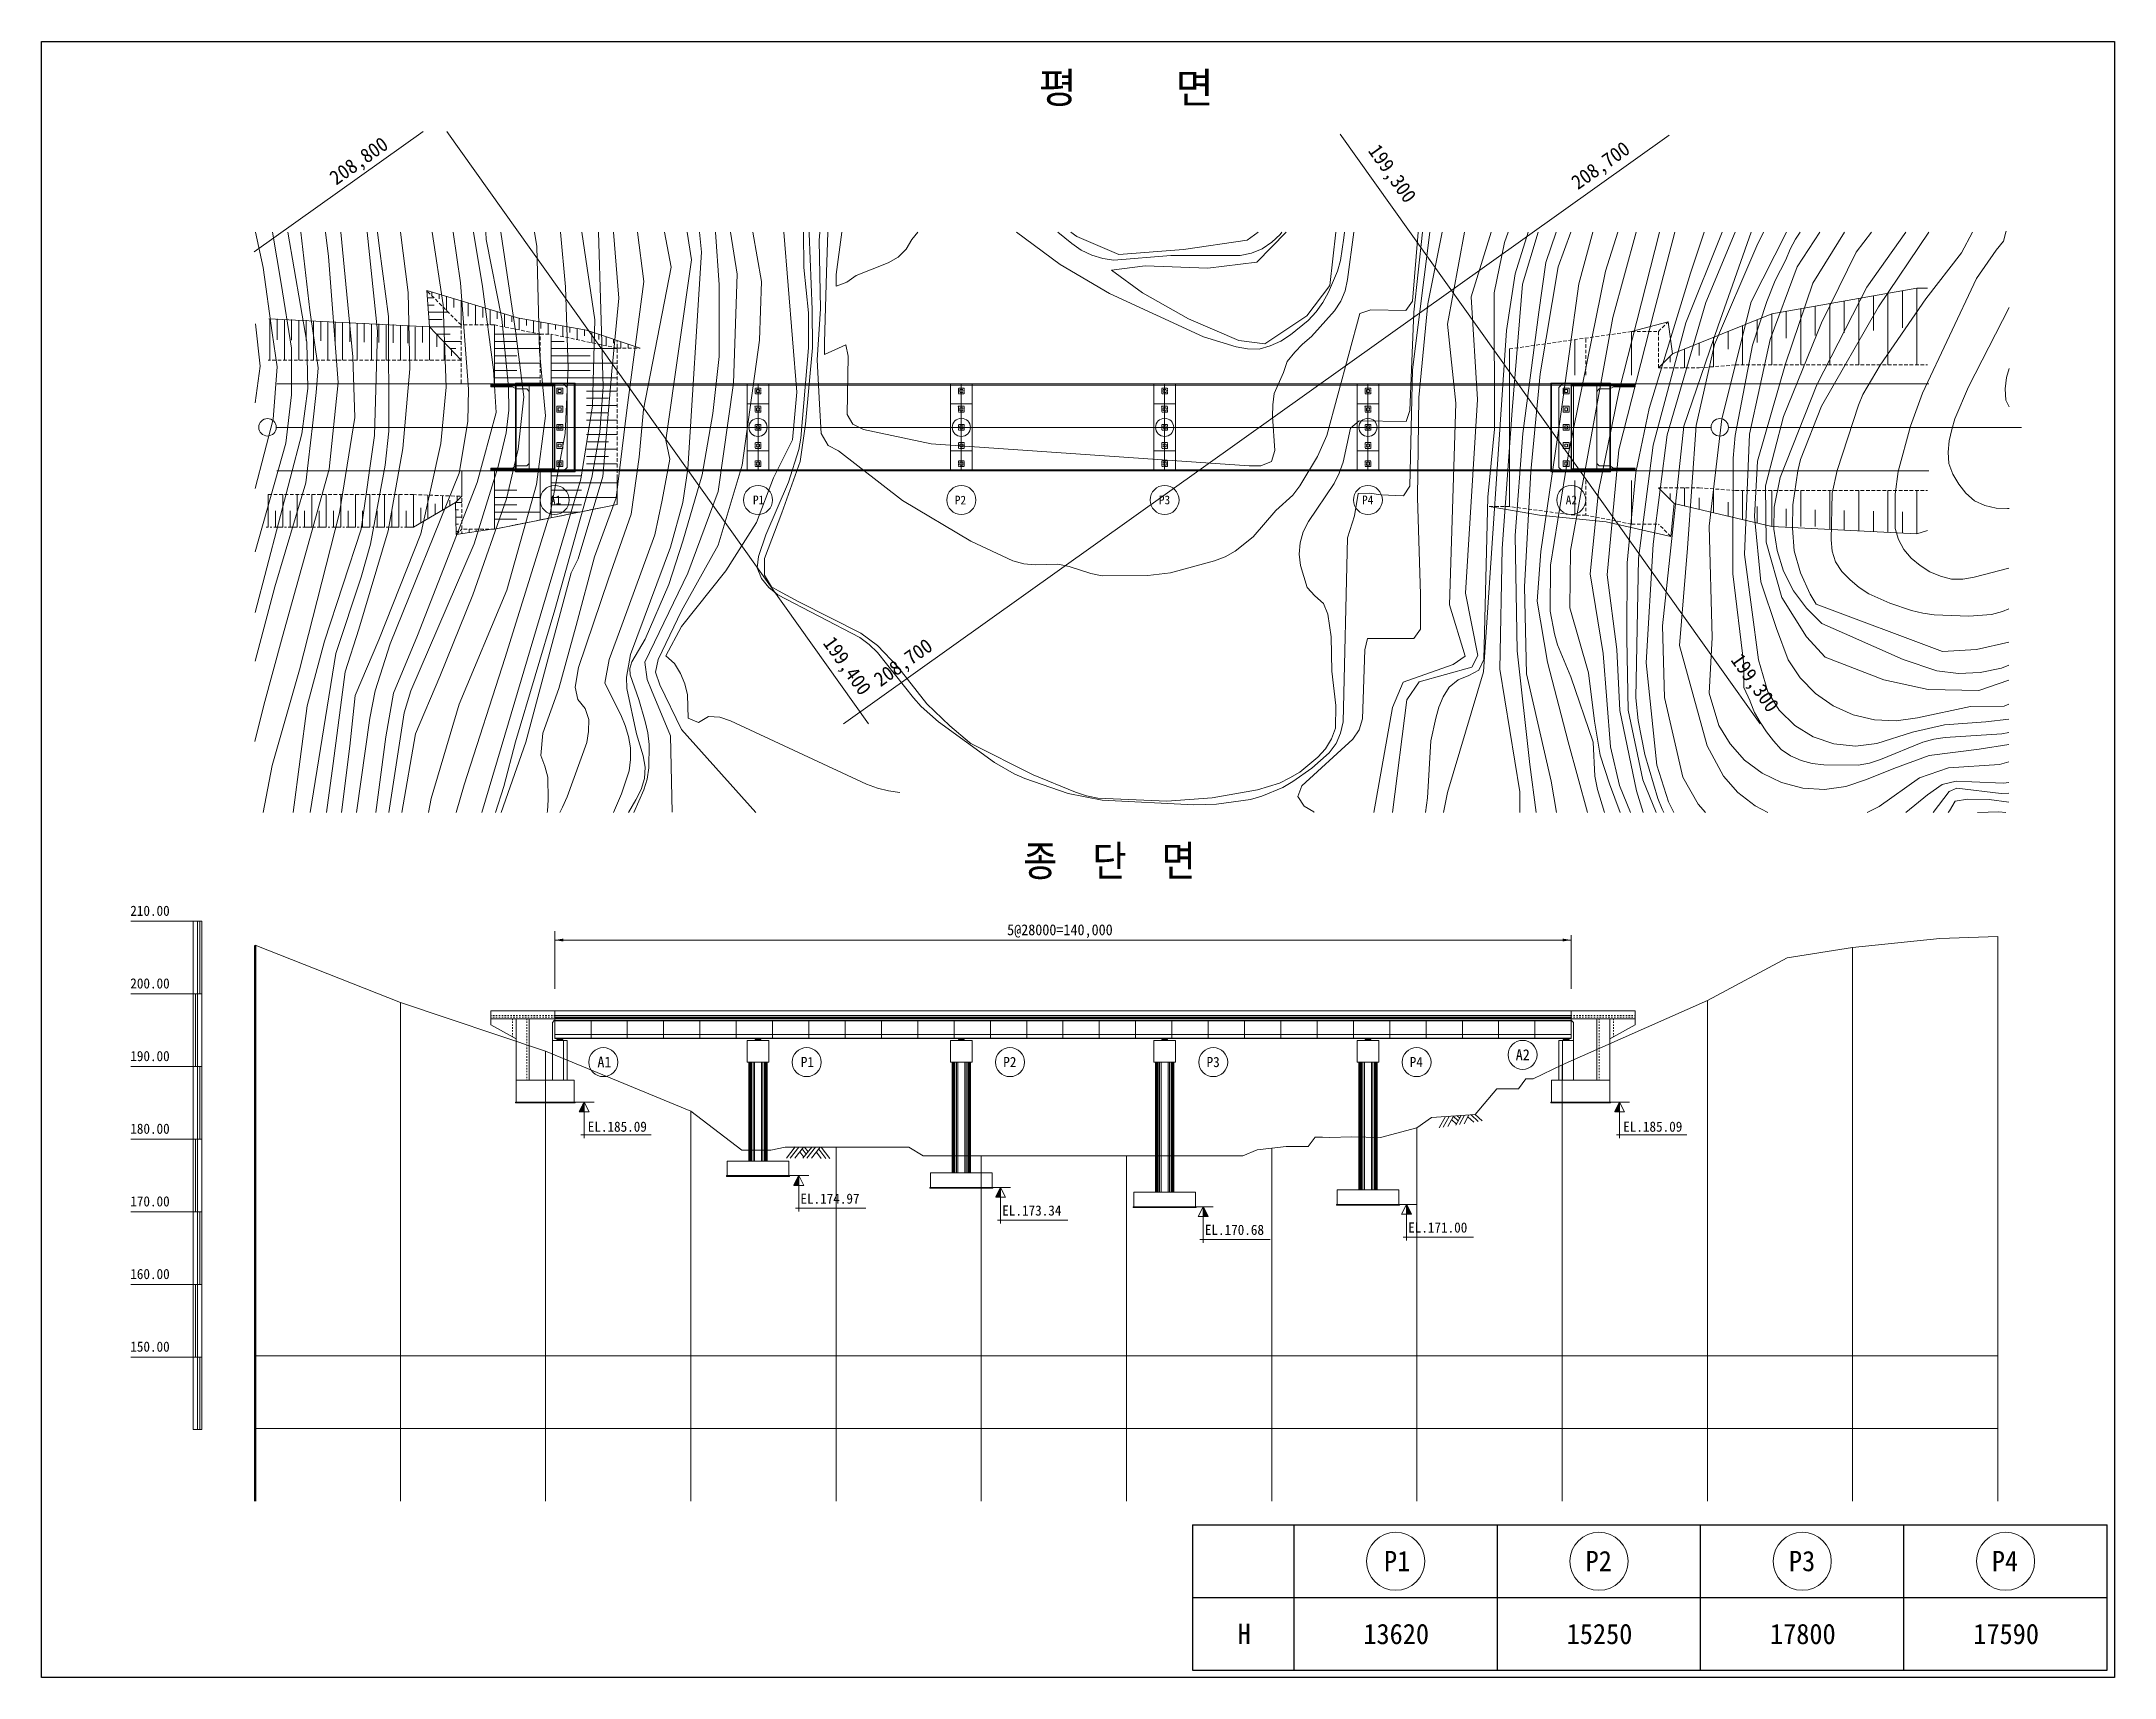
# Model space of a CAD drawing. Header units: metres. Extents: x 472825 to 758326, y -652395 to -427188.
import ezdxf
from ezdxf.enums import TextEntityAlignment as Align

# ---------------------------------------------------------------- set-up
doc = ezdxf.new("R2010")
doc.units = ezdxf.units.M
doc.header["$MEASUREMENT"] = 0
for name, pattern in [('CENTER', [2, 1.25, -0.25, 0.25, -0.25]), ('DASHED', [0.75, 0.5, -0.25]), ('DGN Style 3', [0.059074, 0.042196, -0.016878])]:
    doc.linetypes.add(name, pattern=pattern)
for name, color, linetype, lineweight in [('3D_Contour', 3, 'Continuous', 0), ('Adojoint Line', 1, 'Continuous', 0), ('Concrete', 4, 'Continuous', 0), ('Dimension Line', 2, 'Continuous', 0), ('Shoe', 5, 'Continuous', 0), ('Steel Girder', 6, 'Continuous', 0), ('Text', 3, 'Continuous', 0)]:
    doc.layers.add(name, color=color, linetype=linetype, lineweight=lineweight)
doc.styles.get("Standard").update_dxf_attribs({"font": '', "height": 5})
doc.styles.get('Standard').set_extended_font_data('GulimChe')

msp = doc.modelspace()

# ---------------------------------------------------------------- texts
at = {"layer": 'Adojoint Line'}
for s, p in [('208,800', (513413, -447043)), ('208,700', (684426, -447665)), ('208,700', (588381, -516096))]:
    msp.add_text(s, height=2000, rotation=35.46947, dxfattribs=at).set_placement(p)
for s, p in [('199,300', (660690, -449609)), ('199,400', (585622, -517386)), ('199,300', (710642, -519718))]:
    msp.add_text(s, height=2000, rotation=305.46947, dxfattribs=at).set_placement(p, align=Align.RIGHT)
at = {"layer": 'Dimension Line'}
for s, p in [('A1', (543625, -490291)), ('P1', (571594, -490291)), ('P2', (599386, -490313)), ('P3', (627492, -490291)), ('P4', (655469, -490292)), ('A2', (683523, -490290))]:
    msp.add_text(s, height=1200, rotation=359.93921, dxfattribs=at).set_placement(p, align=Align.MIDDLE_CENTER)
for s, height, p in [('210.00', 1400, (485057, -547546)), ('5@28000=140,000', 1500, (605815, -550215)), ('200.00', 1400, (485057, -557546)), ('190.00', 1400, (485057, -567546)), ('180.00', 1400, (485057, -577546)), ('EL.185.09', 1400, (548059, -577265)), ('EL.185.09', 1400, (690659, -577265)), ('170.00', 1400, (485057, -587546)), ('EL.174.97', 1400, (577348, -587176)), ('EL.173.34', 1400, (605148, -588806)), ('EL.170.68', 1400, (633048, -591466)), ('EL.171.00', 1400, (661048, -591146)), ('160.00', 1400, (485057, -597546)), ('150.00', 1400, (485057, -607546))]:
    msp.add_text(s, height=height, dxfattribs=at).set_placement(p)
for s, p in [('H', (638464, -646378)), ('13620', (659396, -646395)), ('15250', (687396, -646395)), ('17800', (715396, -646395)), ('17590', (743396, -646395))]:
    msp.add_text(s, height=2800, dxfattribs=at).set_placement(p, align=Align.MIDDLE_CENTER)
at = {"layer": 'Text'}
msp.add_text('평     면', height=4200, rotation=359.93921, dxfattribs=at).set_placement((622213, -435654), align=Align.CENTER)
at = {"layer": 'Text', "width": 0.89}
msp.add_text('종  단  면', height=4200, dxfattribs=at).set_placement((619906, -542076), align=Align.CENTER)

# ---------------------------------------------------------------- blocks, each defined once
blk = doc.blocks.new('*U0')
at = {"color": 0}
for p, q in [((129297, 165678), (129307, 165688)), ((130192, 164795), (129299, 165688)), ((130192, 164778), (129302, 165667)), ((129303, 165666), (129325, 165688)), ((129309, 165654), (129343, 165688)), ((129315, 165642), (129360, 165688)), ((130192, 164813), (129317, 165688)), ((130192, 164760), (129320, 165632)), ((129321, 165631), (129378, 165688)), ((129327, 165619), (129396, 165688)), ((129332, 165607), (129413, 165688)), ((130192, 164831), (129335, 165688)), ((129338, 165595), (129431, 165688)), ((130192, 164742), (129338, 165596)), ((129344, 165583), (129449, 165688)), ((129350, 165572), (129466, 165688)), ((130192, 164848), (129352, 165688)), ((130192, 164725), (129355, 165561)), ((129356, 165560), (129484, 165688)), ((129362, 165548), (129502, 165688)), ((129368, 165536), (129519, 165688)), ((130192, 164866), (129370, 165688)), ((130192, 164707), (129373, 165526)), ((129374, 165525), (129537, 165688)), ((129380, 165513), (129555, 165688)), ((129386, 165501), (129573, 165688)), ((130192, 164884), (129388, 165688)), ((129391, 165489), (129590, 165688)), ((130192, 164689), (129391, 165490)), ((129397, 165477), (129608, 165688)), ((129403, 165466), (129626, 165688)), ((130192, 164901), (129405, 165688)), ((130192, 164672), (129408, 165455)), ((129409, 165454), (129643, 165688)), ((129415, 165442), (129661, 165688)), ((129421, 165430), (129679, 165688)), ((130192, 164919), (129423, 165688)), ((130192, 164654), (129426, 165420)), ((129427, 165418), (129696, 165688)), ((129433, 165407), (129714, 165688)), ((129439, 165395), (129732, 165688)), ((130192, 164937), (129441, 165688)), ((129444, 165383), (129749, 165688)), ((130192, 164636), (129444, 165384)), ((129450, 165371), (129767, 165688)), ((129456, 165360), (129785, 165688)), ((130192, 164954), (129458, 165688)), ((129462, 165348), (129802, 165688)), ((130192, 164618), (129462, 165349)), ((129468, 165336), (129820, 165688)), ((129474, 165324), (129838, 165688)), ((130192, 164972), (129476, 165688)), ((130192, 164601), (129479, 165314)), ((129480, 165312), (129855, 165688)), ((129486, 165301), (129873, 165688)), ((129492, 165289), (129891, 165688)), ((130192, 164990), (129494, 165688)), ((129497, 165277), (129908, 165688)), ((130192, 164583), (129497, 165278)), ((129503, 165265), (129926, 165688)), ((129509, 165253), (129944, 165688)), ((130192, 165007), (129511, 165688)), ((129515, 165242), (129961, 165688)), ((130192, 164565), (129515, 165243)), ((129521, 165230), (129979, 165688)), ((129527, 165218), (129997, 165688)), ((130192, 165025), (129529, 165688)), ((130192, 164548), (129532, 165208)), ((129533, 165206), (130014, 165688)), ((129539, 165195), (130032, 165688)), ((129545, 165183), (130050, 165688)), ((130192, 165043), (129547, 165688)), ((129550, 165171), (130067, 165688)), ((130192, 164530), (129550, 165172)), ((129556, 165159), (130085, 165688)), ((129562, 165147), (130103, 165688)), ((130192, 165060), (129564, 165688)), ((129568, 165136), (130121, 165688)), ((130192, 164512), (129568, 165137)), ((129574, 165124), (130138, 165688)), ((129580, 165112), (130156, 165688)), ((130192, 165078), (129582, 165688)), ((130192, 164495), (129585, 165102)), ((129586, 165100), (130174, 165688)), ((129592, 165089), (130191, 165688)), ((129598, 165077), (130192, 165671)), ((130192, 165096), (129600, 165688)), ((130192, 164477), (129603, 165066)), ((129604, 165065), (130192, 165653)), ((129609, 165053), (130192, 165636)), ((129615, 165041), (130192, 165618)), ((130192, 165113), (129617, 165688)), ((129621, 165030), (130192, 165600)), ((130192, 164459), (129621, 165031)), ((129627, 165018), (130192, 165583)), ((129633, 165006), (130192, 165565)), ((130192, 165131), (129635, 165688)), ((130192, 164442), (129638, 164995)), ((129639, 164994), (130192, 165547)), ((129645, 164982), (130192, 165530)), ((129651, 164971), (130192, 165512)), ((130192, 165149), (129653, 165688)), ((130192, 164424), (129656, 164960)), ((129657, 164959), (130192, 165494)), ((129662, 164947), (130192, 165477)), ((129668, 164935), (130192, 165459)), ((130192, 165167), (129671, 165688)), ((129674, 164924), (130192, 165441)), ((130192, 164406), (129674, 164925)), ((129680, 164912), (130192, 165424)), ((129686, 164900), (130192, 165406)), ((130192, 165184), (129688, 165688)), ((130192, 164389), (129691, 164889)), ((129692, 164888), (130192, 165388)), ((129698, 164876), (130192, 165371)), ((129704, 164865), (130192, 165353)), ((130192, 165202), (129706, 165688)), ((130192, 164371), (129709, 164854)), ((129710, 164853), (130192, 165335)), ((129715, 164841), (130192, 165318)), ((129721, 164829), (130192, 165300)), ((130192, 165220), (129724, 165688)), ((129727, 164817), (130192, 165282)), ((130192, 164353), (129727, 164819)), ((129733, 164806), (130192, 165264)), ((129739, 164794), (130192, 165247)), ((130192, 165237), (129741, 165688)), ((130192, 164336), (129744, 164783)), ((129745, 164782), (130192, 165229)), ((129751, 164770), (130192, 165211)), ((129757, 164759), (130192, 165194)), ((130192, 165255), (129759, 165688)), ((130192, 164318), (129762, 164748)), ((129763, 164747), (130192, 165176)), ((129769, 164735), (130192, 165158)), ((129774, 164723), (130192, 165141)), ((130192, 165273), (129777, 165688)), ((129780, 164711), (130192, 165123)), ((130192, 164300), (129780, 164713)), ((129786, 164700), (130192, 165105)), ((129792, 164688), (130192, 165088)), ((130192, 165290), (129794, 165688)), ((130192, 164283), (129797, 164677)), ((129798, 164676), (130192, 165070)), ((129804, 164664), (130192, 165052)), ((129810, 164652), (130192, 165035)), ((130192, 165308), (129812, 165688)), ((130192, 164265), (129815, 164642)), ((129816, 164641), (130192, 165017)), ((129822, 164629), (130192, 164999)), ((129827, 164617), (130192, 164982)), ((130192, 165326), (129830, 165688)), ((129833, 164605), (130192, 164964)), ((130192, 164247), (129833, 164607)), ((129839, 164594), (130192, 164946)), ((129845, 164582), (130192, 164929)), ((130192, 165343), (129847, 165688)), ((130192, 164230), (129850, 164571)), ((129851, 164570), (130192, 164911)), ((129857, 164558), (130192, 164893)), ((129863, 164546), (130192, 164876)), ((130192, 165361), (129865, 165688)), ((130192, 164212), (129868, 164536)), ((129869, 164535), (130192, 164858)), ((129875, 164523), (130192, 164840)), ((129880, 164511), (130192, 164823)), ((130192, 165379), (129883, 165688)), ((129886, 164499), (130192, 164805)), ((130192, 164194), (129886, 164500)), ((129892, 164487), (130192, 164787)), ((129898, 164476), (130192, 164770)), ((130192, 165396), (129900, 165688)), ((130192, 164177), (129903, 164465)), ((129904, 164464), (130192, 164752)), ((129910, 164452), (130192, 164734)), ((129916, 164440), (130192, 164716)), ((130192, 165414), (129918, 165688)), ((130192, 164159), (129921, 164430)), ((129922, 164429), (130192, 164699)), ((129928, 164417), (130192, 164681)), ((129934, 164405), (130192, 164663)), ((130192, 165432), (129936, 165688)), ((129939, 164393), (130192, 164646)), ((130192, 164141), (129939, 164394)), ((129945, 164381), (130192, 164628)), ((129951, 164370), (130192, 164610)), ((130192, 165449), (129953, 165688)), ((130192, 164124), (129956, 164359)), ((129957, 164358), (130192, 164593)), ((129963, 164346), (130192, 164575)), ((129969, 164334), (130192, 164557)), ((130192, 165467), (129971, 165688)), ((130192, 164106), (129974, 164324)), ((129975, 164322), (130192, 164540)), ((129981, 164311), (130192, 164522)), ((129987, 164299), (130192, 164504)), ((130192, 165485), (129989, 165688)), ((129992, 164287), (130192, 164487)), ((130192, 164088), (129992, 164288)), ((129998, 164275), (130192, 164469)), ((130004, 164264), (130192, 164451)), ((130192, 165502), (130006, 165688)), ((130010, 164252), (130192, 164434)), ((130192, 164070), (130010, 164253)), ((130016, 164240), (130192, 164416)), ((130022, 164228), (130192, 164398)), ((130192, 165520), (130024, 165688)), ((130192, 164053), (130027, 164218)), ((130028, 164216), (130192, 164381)), ((130034, 164205), (130192, 164363)), ((130040, 164193), (130192, 164345)), ((130192, 165538), (130042, 165688)), ((130045, 164181), (130192, 164328)), ((130192, 164035), (130045, 164182)), ((130051, 164169), (130192, 164310)), ((130057, 164157), (130192, 164292)), ((130192, 165555), (130059, 165688)), ((130063, 164146), (130192, 164275)), ((130192, 164017), (130063, 164147)), ((130069, 164134), (130192, 164257)), ((130075, 164122), (130192, 164239)), ((130192, 165573), (130077, 165688)), ((130192, 164000), (130080, 164112)), ((130081, 164110), (130192, 164222)), ((130087, 164099), (130192, 164204)), ((130093, 164087), (130192, 164186)), ((130192, 165591), (130095, 165688)), ((130192, 163982), (130098, 164076)), ((130099, 164075), (130192, 164168)), ((130104, 164063), (130192, 164151)), ((130110, 164051), (130192, 164133)), ((130192, 165608), (130112, 165688)), ((130116, 164040), (130192, 164115)), ((130192, 163964), (130116, 164041)), ((130122, 164028), (130192, 164098)), ((130128, 164016), (130192, 164080)), ((130192, 165626), (130130, 165688)), ((130192, 163947), (130133, 164005)), ((130134, 164004), (130192, 164062)), ((130140, 163992), (130192, 164045)), ((130146, 163981), (130192, 164027)), ((130192, 165644), (130148, 165688)), ((130192, 163929), (130151, 163970)), ((130152, 163969), (130192, 164009)), ((130157, 163957), (130192, 163992)), ((130163, 163945), (130192, 163974)), ((130192, 165661), (130165, 165688)), ((130169, 163934), (130192, 163956)), ((130192, 163911), (130169, 163935)), ((130175, 163922), (130192, 163939)), ((130181, 163910), (130192, 163921)), ((130192, 165679), (130183, 165688)), ((130192, 163894), (130186, 163899)), ((130187, 163898), (130192, 163903))]:
    blk.add_line(p, q, dxfattribs=at)
blk = doc.blocks.new('*U1')
at = {"layer": 'Dimension Line'}
blk.add_circle((0, 0), 1998, dxfattribs=at)
blk.add_text('A2', height=1500, dxfattribs=at).set_placement((22, 20), align=Align.MIDDLE_CENTER)
blk = doc.blocks.new('*U2')
at = {"layer": 'Dimension Line'}
blk.add_circle((0, 0), 1998, dxfattribs=at)
blk.add_text('P4', height=1400, dxfattribs=at).set_placement((-43, 16), align=Align.MIDDLE_CENTER)
blk = doc.blocks.new('*U3')
at = {"layer": 'Dimension Line'}
blk.add_circle((0, 0), 1998, dxfattribs=at)
blk.add_text('P3', height=1400, dxfattribs=at).set_placement((-16, 17), align=Align.MIDDLE_CENTER)
blk = doc.blocks.new('*U4')
at = {"layer": 'Dimension Line'}
blk.add_circle((0, 0), 1998, dxfattribs=at)
blk.add_text('P2', height=1400, dxfattribs=at).set_placement((-18, 18), align=Align.MIDDLE_CENTER)
blk = doc.blocks.new('*U5')
at = {"layer": 'Dimension Line'}
blk.add_circle((0, 0), 1998, dxfattribs=at)
blk.add_text('P1', height=1400, dxfattribs=at).set_placement((101, 17), align=Align.MIDDLE_CENTER)
blk = doc.blocks.new('*U6')
at = {"layer": 'Dimension Line'}
blk.add_circle((0, 0), 1998, dxfattribs=at)
blk.add_text('A1', height=1500, dxfattribs=at).set_placement((150, 19), align=Align.MIDDLE_CENTER)

# ---------------------------------------------------------------- linework, layer by layer
for p, q in [((631326, -631395), (757326, -631395)), ((645326, -641395), (645326, -631395)), ((673326, -641395), (673326, -631395)), ((701326, -641395), (701326, -631395)), ((729326, -641395), (729326, -631395)), ((757326, -641395), (757326, -631395)), ((631326, -641395), (757326, -641395)), ((645326, -651395), (645326, -641395)), ((673326, -651395), (673326, -641395)), ((701326, -651395), (701326, -641395)), ((729326, -651395), (729326, -641395)), ((757326, -651395), (757326, -641395)), ((631326, -651395), (757326, -651395))]:
    msp.add_line(p, q)
at = {"flags": 128}
msp.add_lwpolyline([(631326, -631395), (631326, -641395), (631326, -651395)], dxfattribs=at)
msp.add_3dface([(472825, -427188), (758326, -427188), (758326, -652395), (472825, -652395)])
at = {"layer": '3D_Contour', "ltscale": 1000, "flags": 128}
for points, elevation in [([(511931, -453423), (512363, -456802), (513676, -474137), (512459, -486043), (506038, -509085), (503446, -518545), (502225, -523562)], 202542), ([(508554, -453423), (509803, -464152), (510911, -472117), (510670, -475518), (510196, -479662), (509249, -487949), (504965, -502237), (502236, -512471)], 203542), ([(506765, -453423), (509383, -468577), (509498, -474978), (508682, -481208), (502244, -505782)], 204542), ([(504642, -453423), (505857, -460492), (507252, -469395), (507281, -475846), (506502, -482491), (502252, -497433)], 205542), ([(502324, -453423), (503338, -458284), (504603, -467280), (505267, -471951), (504718, -479194), (502262, -488741)], 206542), ([(514043, -453423), (515719, -470594), (515977, -478969), (513892, -492070), (508368, -513700), (504611, -526850), (503372, -533308)], 201542), ([(517698, -453423), (519097, -467046), (518684, -481424), (516846, -494337), (511818, -509719), (509429, -518653), (507477, -533308)], 200542), ([(519123, -453423), (519357, -455675), (520614, -465056), (520643, -480814), (520167, -485487), (518130, -496381), (516864, -500929), (513379, -511443), (509824, -533308)], 199542), ([(522278, -453423), (523320, -461753), (523559, -472240), (522610, -483194), (520592, -494529), (516540, -508074), (514659, -513981), (512986, -526592), (512100, -533308)], 198542), ([(526625, -453423), (528140, -463452), (528580, -474754), (527836, -482516), (525075, -494944), (519299, -509533), (516011, -517205), (515282, -524196), (514147, -533308)], 197542), ([(529529, -453423), (530543, -460413), (531644, -475039), (531565, -479478), (530369, -486605), (520863, -510126), (518779, -516559), (518039, -520328), (516214, -533308)], 196542), ([(532329, -453423), (533569, -460922), (535091, -472398), (535445, -478237), (532817, -487905), (524612, -508977), (521286, -516872), (520270, -522925), (518855, -533308)], 195542), ([(534015, -453423), (534092, -454434), (536211, -465387), (537168, -474762), (537172, -477939), (536814, -481055), (535702, -485715), (532430, -496322), (523708, -516583), (522780, -519589), (520649, -533308)], 194542), ([(536096, -453423), (538153, -467356), (539246, -476093), (538480, -483306), (536886, -490151), (532221, -503371), (527667, -514609), (524344, -522491), (522460, -533308)], 193542), ([(540704, -453423), (541050, -455395), (541415, -469796), (542255, -478713), (540998, -488167), (536893, -502707), (530366, -518396), (526516, -531416), (526121, -533308)], 192542), ([(544291, -453423), (545008, -460949), (545355, -472121), (544948, -481166), (542924, -491939), (536666, -512005), (531052, -529511), (529949, -533308)], 191542), ([(547227, -453423), (549023, -465517), (548700, -477350), (547123, -487425), (537153, -520977), (533489, -533308)], 190542), ([(549524, -453423), (550170, -474743), (549718, -480984), (548637, -487206), (543526, -505434), (538109, -523611), (536509, -529724), (535340, -533308)], 189542), ([(551622, -453423), (552319, -462542), (551360, -472570), (550157, -487081), (546727, -498414), (545798, -500316), (542832, -511233), (539516, -523640), (536117, -533308)], 188542), ([(554916, -453423), (555794, -460250), (553439, -477952), (551982, -490004), (548966, -498145), (546454, -507596), (544076, -516253), (541859, -522413), (541616, -525483), (542166, -526945), (542563, -528468), (542621, -531582), (542495, -533145), (542454, -533308)], 187542), ([(558616, -453423), (559570, -458260), (555719, -477826), (555130, -484409), (554022, -492247), (550929, -501142), (546778, -513358), (546318, -516056), (546676, -517765), (547698, -519026), (548197, -520537), (548169, -522153), (547937, -523705), (545224, -531151), (544587, -532600), (544206, -533308)], 186542), ([(561769, -453423), (562366, -457238), (558816, -482053), (559361, -484661), (558300, -490341), (557291, -495111), (552742, -507512), (551020, -512263), (550400, -515529), (552624, -519875), (553225, -521338), (553666, -522853), (553962, -524423), (553942, -526033), (553760, -527587), (552721, -530746), (551624, -533308)], 185542), ([(563443, -453423), (563706, -456173), (561861, -485998), (561171, -490665), (559463, -496781), (553940, -511570), (553373, -514688), (553455, -516250), (554771, -522508), (555711, -525534), (555951, -527094), (555875, -528659), (555436, -530163), (554685, -531557), (553651, -533308)], 184542), ([(565648, -453423), (566158, -460700), (566143, -470570), (565293, -478408), (563827, -486845), (561169, -495970), (559237, -501927), (555966, -509451), (554149, -512588), (553842, -513519), (553910, -514355), (555098, -517781), (555989, -520805), (556334, -522376), (556516, -523941), (556463, -527159), (556237, -528720), (555798, -530223), (554420, -533308)], 183542), ([(567703, -453423), (568650, -459206), (568145, -474232), (566020, -489116), (561835, -500370), (555903, -512636), (556264, -515017), (556861, -516469), (559450, -522758), (559678, -533258)], 182542), ([(570816, -453423), (571965, -460235), (571713, -468316), (569315, -485489), (566033, -496529), (560985, -505548), (557740, -512248), (557410, -514021), (557991, -515728), (560950, -521912), (571197, -533308)], 181542), ([(575066, -453423), (576845, -475457), (576256, -482041), (573629, -487264), (571315, -493408), (567059, -500050), (560990, -507714), (558829, -511746), (560005, -512811), (560824, -514167), (561425, -515631), (561816, -517145), (561870, -520323), (563320, -520910), (564688, -520108), (566247, -520176), (567740, -520720), (586441, -529424), (587942, -529963), (589497, -530353), (591050, -530585)], 180542), ([(664027, -453423), (661657, -472395), (661264, -488404), (660415, -489746), (657285, -489593), (655733, -489361), (654171, -489393), (653663, -492505), (652680, -495502), (652099, -520830), (651708, -522385), (651115, -523827), (650161, -525108), (647793, -527212), (645162, -529051), (643799, -529862), (640873, -531062), (639350, -531509), (634658, -532163), (631543, -532271), (618911, -531620), (614244, -530722), (608238, -528652), (606798, -528009), (604061, -526460), (596344, -520833), (593989, -518717), (592907, -517560), (587956, -511302), (586831, -510188), (585550, -509234), (574243, -503342), (573013, -502340), (571990, -501128), (571384, -499657), (571566, -498103), (572594, -495099), (575715, -487865), (577138, -483365), (577420, -481813), (578439, -469336), (578460, -464558), (577824, -458306), (577762, -453423)], 179542), ([(663015, -453423), (661840, -464431), (661260, -478007), (660771, -479509), (654319, -479416), (653116, -480432), (652104, -485095), (651565, -486596), (650863, -488042), (647301, -493244), (646608, -494684), (646169, -496187), (646043, -497751), (646225, -499316), (647115, -502340), (648189, -503503), (649373, -504562), (649974, -506025), (650445, -509152), (650540, -513886), (651093, -518574), (651043, -521692), (650504, -523193), (649655, -524535), (648590, -525711), (646118, -527756), (644755, -528567), (643337, -529282), (640312, -530222), (634047, -531322), (627808, -531751), (618289, -531351), (616739, -531019), (615237, -530530), (609391, -528150), (600826, -523816), (600653, -523693), (597937, -521380), (594741, -518377), (590765, -513279), (587966, -510349), (585681, -508625), (577142, -504309), (574312, -502802), (573381, -502237), (572416, -500641), (572382, -498369), (574778, -492082), (577308, -485000), (578059, -479884), (579005, -469338), (578961, -464090), (578559, -453633), (578561, -453423)], 178542), ([(662409, -453423), (661640, -462928), (660737, -464210), (655901, -464144), (654390, -464643), (649867, -481421), (648578, -484317), (646125, -488336), (645177, -489625), (642802, -491772), (639681, -495371), (637204, -497357), (635843, -498118), (634381, -498668), (628320, -500347), (625196, -500718), (618906, -500731), (617348, -500440), (614343, -499463), (612793, -499131), (609664, -499236), (608114, -499112), (606610, -498674), (600816, -495987), (591388, -490389), (582599, -483550), (581155, -482799), (580210, -481163), (579965, -477114), (579653, -470989), (580114, -463968), (579942, -454575), (580014, -453423)], 177542), ([(653579, -453423), (652685, -459940), (652353, -461490), (651751, -462938), (650902, -464280), (647735, -467813), (646515, -468842), (645415, -469969), (644404, -471255), (643865, -472756), (642570, -475643), (642394, -477206), (642374, -478816), (642664, -483496), (642225, -485000), (640762, -485600), (639152, -485581), (595350, -482594), (586022, -480583), (584577, -479882), (583766, -478519), (583934, -470517), (583594, -468954), (580657, -470261), (580684, -468645), (580947, -458967), (581146, -453423)], 176542), ([(583047, -453423), (582282, -459255), (582255, -460871), (583717, -460321), (585040, -459403), (589428, -457651), (590789, -456891), (591897, -455757), (592701, -454423), (593519, -453423)], 175542), ([(652273, -453423), (652198, -454208), (651740, -457322), (651301, -458826), (650056, -461714), (649306, -463108), (648358, -464397), (647293, -465574), (644822, -467568), (643508, -468430), (642050, -469089), (640526, -469536), (638919, -469502), (637359, -469226), (632863, -467862), (619891, -461891), (613141, -457897), (607106, -453423)], 175542), ([(643659, -453423), (643411, -453765), (642256, -454833), (640940, -455710), (639477, -456310), (637915, -456650), (628347, -456664), (620530, -457273), (618977, -457041), (617474, -456602), (616034, -455909), (614738, -455003), (612803, -453423)], 174542), ([(640382, -453423), (638880, -454530), (630123, -455805), (621221, -456505), (615433, -454028), (614600, -453423)], 172020), ([(644234, -453423), (640187, -457566), (633466, -458403), (624838, -458067), (620200, -458675), (624471, -461806), (630814, -465384), (637739, -468348), (641320, -468816), (647099, -464949), (650280, -460784), (651064, -453423)], 175400), ([(665730, -453423), (663758, -463297), (662516, -476203), (662328, -489966), (662756, -503303), (662735, -508082), (661837, -509372), (655433, -509380), (655057, -510937), (654751, -520450), (654320, -521948), (653408, -523236), (646398, -529631), (645859, -531132), (646721, -532446), (648064, -533245), (648053, -533308)], 180542), ([(668800, -453423), (666478, -466105), (667614, -476964), (666730, -504744), (668876, -511815), (667243, -512946), (660361, -515379), (658877, -518883), (656296, -533308)], 181542), ([(672473, -453423), (669700, -462340), (670584, -476482), (668943, -503125), (670620, -511694), (669806, -513322), (662552, -515343), (660863, -517816), (658909, -533308)], 182542), ([(674797, -453423), (674323, -454861), (672890, -461776), (672919, -480566), (672002, -489913), (671467, -512272), (670766, -513718), (669405, -514479), (667942, -515079), (666682, -516051), (665877, -517385), (665289, -518835), (664850, -520339), (664178, -523446), (663692, -531294), (663450, -533308)], 183542), ([(677553, -453423), (675784, -459186), (674577, -466971), (671439, -513938), (666469, -530556), (665918, -533308)], 184542), ([(678950, -453423), (676776, -460579), (675369, -477973), (673978, -496977), (673654, -513600), (676446, -530495), (676431, -533308)], 185542), ([(681422, -453423), (680020, -457617), (679056, -464468), (676822, -481150), (675790, -495195), (676064, -511072), (677799, -526707), (678683, -533308)], 186542), ([(683437, -453423), (681716, -458189), (679247, -472939), (677932, -486363), (677074, -502236), (677336, -514218), (680725, -529006), (681482, -533308)], 187542), ([(686490, -453423), (684545, -460556), (681878, -479819), (679313, -497400), (678818, -504236), (680255, -512629), (683058, -523611), (685747, -533308)], 188542), ([(689905, -453423), (688225, -458794), (683171, -483686), (680658, -499253), (680611, -505598), (681191, -508721), (681632, -510236), (683439, -514634), (686541, -523622), (686768, -528335), (687118, -530136), (688082, -533308)], 189542), ([(692447, -453423), (689237, -465195), (683413, -497278), (683317, -505156), (685875, -514089), (686695, -520737), (687488, -525452), (688775, -529360), (690264, -533308)], 190542), ([(695678, -453423), (690065, -475422), (687237, -489151), (686129, -500451), (687907, -511426), (688925, -524281), (690142, -529590), (691671, -533308)], 191542), ([(697790, -453423), (694886, -464472), (690047, -483392), (688472, -500586), (689765, -510863), (690199, -519296), (692476, -530333), (693407, -533308)], 192542), ([(701821, -453423), (699911, -459100), (694243, -477701), (692419, -486515), (691201, -498937), (691147, -509424), (691352, -519224), (693356, -528810), (695203, -533308)], 193542), ([(704285, -453423), (699302, -465931), (694783, -482767), (692786, -498335), (692397, -517521), (692719, -520644), (693637, -525344), (695423, -531401), (696024, -532865), (696259, -533308)], 194542), ([(706070, -453423), (702037, -463135), (696698, -481354), (694793, -496378), (693802, -512702), (695292, -526805), (696914, -531874), (697651, -533308)], 195542), ([(708279, -453423), (703732, -466308), (699006, -480164), (696056, -507646), (696329, -517507), (698878, -528461), (701002, -532166), (702009, -533308)], 196542), ([(709995, -453423), (709047, -455308), (703253, -468891), (700686, -480039), (699513, -496936), (698401, -510350), (702223, -524142), (704451, -528338), (706441, -530579), (708823, -532406), (710592, -533308)], 197542), ([(713126, -453423), (708283, -463043), (704265, -479118), (702486, -493905), (702895, -509231), (702486, -516878), (703826, -521326), (705368, -523886), (707382, -526110), (709777, -527903), (712478, -529196), (715377, -529955), (718365, -530134), (721330, -529728), (724166, -528763), (727927, -527286), (732785, -525471), (739690, -524615), (743762, -523951)], 198542), ([(715030, -453423), (714394, -454404), (713652, -455792), (713051, -457240), (711607, -460074), (710418, -462971), (708457, -468973), (706094, -481425), (705785, -484543), (705752, -500455), (707290, -512952), (707294, -516129), (708126, -518004), (708145, -518064), (708751, -519536), (709512, -520897), (710374, -522210), (711346, -523470), (712420, -524633), (713702, -525536), (715157, -526182), (716706, -526564), (718268, -526740), (722996, -526810), (724563, -526528), (726074, -526029), (731934, -523621), (733456, -523224), (735017, -522984), (742823, -522481), (743763, -522328)], 199542), ([(717745, -453423), (714613, -458226), (710920, -468225), (708039, -481243), (707354, -497791), (709310, -512323), (710561, -516699), (712158, -519233), (714285, -521339), (716831, -522914), (719658, -523883), (722640, -524190), (725611, -523829), (730516, -522286), (734897, -521265), (740585, -520822), (743765, -520451)], 200542), ([(721146, -453423), (716788, -460434), (712993, -471549), (709161, -484937), (708757, -492592), (709614, -501583), (711784, -508006), (713371, -512302), (715033, -514790), (717133, -516928), (719592, -518638), (722333, -519866), (725249, -520563), (728236, -520706), (731201, -520300), (738480, -518712), (743128, -518703), (743768, -518416)], 201542), ([(724861, -453423), (722757, -456181), (717979, -465897), (712738, -478791), (710255, -488369), (710362, -496102), (712500, -503738), (715889, -509133), (718488, -511935), (726562, -515047), (732643, -516412), (739634, -516539), (743771, -515096)], 202542), ([(729583, -453423), (724230, -460988), (717321, -474469), (712292, -487212), (711440, -491307), (711402, -494305), (711844, -497268), (712757, -500118), (714130, -502786), (715898, -505198), (718033, -507299), (721140, -508695), (729219, -512246), (733850, -513833), (736830, -514190), (739828, -514055), (742762, -513451), (743773, -513063)], 203542), ([(732756, -453423), (725800, -463725), (717950, -477386), (715090, -484728), (714699, -486283), (714009, -490949), (713962, -494175), (714226, -497303), (715066, -500326), (716423, -503264), (717234, -504626), (734619, -511173), (739300, -510883), (743777, -509894)], 204542), ([(738750, -453423), (737243, -456297), (732317, -462618), (726046, -471740), (723650, -475805), (723049, -477252), (720110, -486259), (719443, -489374), (719295, -495766), (719427, -497330), (719876, -498839), (720788, -500154), (721920, -501312), (723148, -502328), (724488, -503227), (727384, -504516), (730381, -505500), (731944, -505884), (733496, -506116), (738277, -506295), (741398, -506073), (742913, -505632), (743782, -505276)], 205542), ([(743407, -453308), (743376, -453423), (743044, -454668), (742042, -455898), (739328, -459809), (731863, -475613), (730239, -480123), (728535, -486383), (728127, -489498), (728107, -494227), (728554, -495750), (729315, -497111), (730338, -498323), (731568, -499325), (732909, -500174), (734357, -500776), (735855, -501206), (737422, -501183), (738982, -500943), (743787, -499671)], 206542), ([(743826, -463798), (738229, -474724), (736337, -479118), (735906, -480615), (735566, -482172), (735434, -483727), (735516, -485289), (736072, -486759), (736883, -488122), (737855, -489382), (739039, -490441), (740480, -491084), (742036, -491424), (743595, -491493), (743796, -491483)], 207542), ([(502286, -466072), (502940, -471890), (502274, -476910)], 207542), ([(743817, -472185), (743448, -473450), (743266, -475004), (743347, -476566), (743811, -477501)], 208542), ([(724270, -533308), (725900, -532505), (731478, -528530), (735477, -527179), (742485, -526692), (743759, -526336)], 197542), ([(743756, -529176), (743021, -529290), (738667, -529089), (736496, -528990), (734577, -529450), (732581, -530871), (729584, -533308)], 196542), ([(743755, -530673), (742694, -530726), (736591, -529967), (735555, -530410), (734090, -532351), (733326, -533308)], 195542), ([(743753, -531893), (741043, -531546), (738080, -531472), (736393, -531741), (735594, -533083), (735411, -533308)], 194542), ([(743372, -533308), (742405, -533216), (739452, -533308)], 193542)]:
    msp.add_lwpolyline(points, dxfattribs=dict(at, elevation=elevation))
at = {"layer": 'Adojoint Line'}
for p, q in [((538707, -465308), (525884, -461485)), ((525884, -461485), (526282, -466470)), ((525963, -462470), (526869, -462470)), ((526607, -462208), (526607, -461701)), ((527607, -462601), (527607, -461999)), ((528607, -464208), (528607, -462297)), ((731110, -461163), (711110, -464663)), ((725110, -466963), (725110, -462213)), ((727110, -471713), (727110, -461863)), ((729110, -466613), (729110, -461513)), ((732583, -461126), (731110, -461163)), ((731110, -471713), (731110, -461163)), ((526282, -466470), (504122, -465356)), ((504282, -465364), (504282, -471058)), ((505282, -465364), (505282, -468243)), ((526043, -463470), (526894, -463470)), ((526122, -464470), (528869, -464470)), ((529607, -463800), (529607, -462595)), ((530607, -466208), (530607, -462893)), ((531607, -465004), (531607, -463191)), ((532607, -466208), (532607, -463489)), ((533607, -465174), (533607, -463787)), ((534607, -466208), (534607, -464085)), ((535607, -465344), (535607, -464384)), ((536607, -466488), (536607, -464682)), ((537607, -465779), (537607, -464980)), ((538607, -466888), (538607, -465278)), ((538607, -465290), (547907, -466908)), ((711110, -464663), (697431, -470191)), ((711110, -471713), (711110, -464663)), ((713110, -468013), (713110, -464313)), ((715110, -471713), (715110, -463963)), ((717110, -467663), (717110, -463613)), ((719110, -471713), (719110, -463263)), ((721110, -467313), (721110, -462913)), ((723110, -471713), (723110, -462563)), ((506282, -465464), (506282, -471058)), ((507282, -465464), (507282, -468298)), ((508282, -465565), (508282, -471058)), ((509282, -465565), (509282, -468352)), ((510282, -465665), (510282, -471058)), ((511282, -465665), (511282, -468407)), ((512282, -465766), (512282, -471058)), ((512282, -465766), (512282, -471058)), ((513282, -465766), (513282, -468462)), ((514282, -465866), (514282, -471058)), ((515282, -465866), (515282, -468517)), ((516282, -465967), (516282, -471058)), ((517282, -465967), (517282, -468572)), ((518282, -466067), (518282, -471058)), ((519282, -466067), (519282, -468627)), ((520282, -466168), (520282, -471058)), ((521282, -466168), (521282, -468681)), ((522282, -466269), (522282, -471058)), ((523282, -466269), (523282, -468736)), ((524282, -466470), (524282, -471058)), ((525282, -466470), (525282, -468639)), ((526202, -465470), (528009, -465470)), ((526282, -466470), (526282, -471058)), ((526282, -466470), (530607, -471058)), ((526282, -466470), (530607, -466470)), ((527224, -467470), (529121, -467470)), ((527282, -467530), (527282, -469199)), ((535207, -474308), (535207, -466208)), ((541507, -467468), (535207, -467468)), ((539607, -466274), (539607, -465464)), ((540607, -467288), (540607, -465638)), ((541607, -466679), (541607, -465812)), ((542607, -467468), (542607, -465986)), ((543007, -474308), (543007, -467468)), ((543607, -466857), (543607, -466160)), ((544607, -467807), (544607, -466334)), ((545607, -467265), (545607, -466508)), ((546607, -468232), (546607, -466682)), ((547607, -467723), (547607, -466856)), ((555268, -469399), (547907, -466908)), ((548607, -468656), (548607, -467145)), ((549607, -468194), (549607, -467483)), ((550607, -469081), (550607, -467822)), ((551607, -468694), (551607, -468160)), ((691810, -467113), (696853, -465770)), ((691810, -473113), (691810, -467113)), ((697431, -470191), (696853, -465770)), ((703110, -471953), (703110, -467896)), ((705110, -469527), (705110, -467088)), ((707110, -471713), (707110, -466280)), ((709110, -468635), (709110, -465471)), ((528167, -468470), (530607, -468470)), ((528282, -468591), (528282, -471058)), ((529110, -469470), (529878, -469470)), ((529282, -469652), (529282, -470457)), ((538281, -468468), (535207, -468468)), ((541507, -469468), (535207, -469468)), ((538281, -470468), (535207, -470468)), ((544834, -468468), (543007, -468468)), ((552107, -469468), (543007, -469468)), ((548396, -470468), (543007, -470468)), ((552607, -469399), (552607, -468498)), ((553607, -469399), (553607, -468837)), ((675010, -469513), (675010, -491213)), ((684010, -473113), (684010, -468227)), ((695510, -472113), (697431, -470191)), ((697110, -471313), (697110, -470513)), ((699110, -472113), (699110, -469513)), ((701110, -470420), (701110, -468705)), ((541507, -471468), (535207, -471468)), ((538281, -472468), (535207, -472468)), ((541507, -473468), (535207, -473468)), ((552107, -471468), (543007, -471468)), ((548396, -472468), (543007, -472468)), ((552107, -473468), (543007, -473468)), ((505246, -474308), (534707, -474308)), ((547907, -474308), (550907, -474308)), ((547907, -475308), (552107, -475308)), ((547907, -476308), (550907, -476308)), ((692307, -474308), (732772, -474308)), ((547907, -477308), (552107, -477308)), ((547907, -478308), (550907, -478308)), ((547907, -479308), (552107, -479308)), ((505157, -480308), (702758, -480308)), ((547907, -480308), (550907, -480308)), ((547907, -481308), (552107, -481308)), ((547907, -482308), (550907, -482308)), ((705157, -480308), (745494, -480308)), ((547907, -483308), (552107, -483308)), ((547907, -484308), (550907, -484308)), ((547907, -485308), (552107, -485308)), ((505246, -486308), (534707, -486308)), ((530707, -489798), (530707, -486308)), ((535207, -487958), (535207, -486308)), ((535207, -487958), (535207, -494308)), ((535207, -494308), (535207, -487958)), ((541507, -487958), (541507, -486308)), ((541507, -493048), (541507, -487958)), ((543007, -487958), (543007, -486308)), ((547209, -486958), (543007, -486958)), ((543007, -492748), (543007, -487958)), ((543007, -492748), (543007, -487958)), ((550307, -487958), (543007, -487958)), ((550307, -487958), (552107, -487958)), ((552107, -487308), (552107, -490928)), ((684010, -487613), (684010, -492413)), ((691810, -487613), (691810, -493613)), ((692292, -486308), (732757, -486308)), ((504057, -489559), (504057, -494062)), ((506057, -489559), (506057, -494062)), ((508057, -489559), (508057, -494062)), ((510057, -489559), (510057, -494062)), ((512057, -489559), (512057, -494062)), ((514057, -489559), (514057, -494062)), ((516057, -489559), (516057, -494062)), ((518057, -489559), (518057, -494062)), ((520057, -489559), (520057, -494062)), ((522057, -489559), (522057, -494062)), ((524057, -489559), (524057, -494062)), ((529828, -490646), (524057, -494062)), ((526057, -489631), (526057, -492878)), ((527057, -490850), (527057, -492286)), ((528057, -489702), (528057, -491694)), ((529057, -490316), (529057, -491102)), ((530707, -489798), (529828, -490646)), ((529951, -495064), (529828, -490646)), ((529828, -490646), (530707, -490646)), ((530057, -489774), (530057, -490425)), ((538296, -488958), (535207, -488958)), ((541507, -489958), (535207, -489958)), ((538296, -490958), (535207, -490958)), ((547209, -488958), (543007, -488958)), ((550307, -489958), (543007, -489958)), ((547209, -490958), (543007, -490958)), ((550307, -489958), (552107, -489958)), ((550307, -491288), (552107, -490928)), ((697667, -490771), (695510, -488613)), ((697110, -489413), (697110, -490213)), ((697667, -490771), (697207, -495310)), ((711110, -493963), (697667, -490771)), ((699110, -488613), (699110, -491113)), ((701110, -490006), (701110, -491588)), ((703110, -488773), (703110, -492063)), ((705110, -490599), (705110, -492538)), ((707110, -489013), (707110, -493013)), ((711110, -489013), (711110, -493963)), ((715110, -489013), (715110, -493963)), ((719110, -489013), (719110, -494363)), ((723110, -489013), (723110, -494563)), ((727110, -489013), (727110, -494763)), ((731110, -489013), (731110, -494963)), ((505057, -491810), (505057, -494062)), ((507057, -491810), (507057, -494062)), ((509057, -491810), (509057, -494062)), ((511057, -491810), (511057, -494062)), ((513057, -491810), (513057, -494062)), ((515057, -491810), (515057, -494062)), ((517057, -491810), (517057, -494062)), ((519057, -491810), (519057, -494062)), ((521057, -491810), (521057, -494062)), ((523057, -491810), (523057, -494062)), ((525057, -491384), (525057, -493470)), ((529856, -491646), (530281, -491646)), ((529883, -492646), (530707, -492646)), ((529911, -493646), (530253, -493646)), ((535207, -494308), (550307, -491288)), ((541507, -491958), (535207, -491958)), ((538296, -492958), (535207, -492958)), ((546957, -491958), (543007, -491958)), ((672210, -491213), (679110, -492413)), ((688310, -493313), (679110, -492413)), ((697207, -495310), (688310, -493313)), ((709110, -491192), (709110, -493488)), ((713110, -491538), (713110, -493963)), ((717110, -491638), (717110, -493963)), ((721110, -491738), (721110, -494463)), ((725110, -491838), (725110, -494663)), ((729110, -491938), (729110, -494863)), ((529939, -494646), (530369, -494646)), ((529951, -495064), (534832, -494308)), ((530707, -494659), (530707, -494947)), ((531707, -494308), (531707, -494792)), ((532707, -494480), (532707, -494637)), ((533707, -494308), (533707, -494482)), ((731110, -494963), (711110, -493963)), ((732583, -494525), (731110, -494963)), ((666174, -575184), (665329, -576734)), ((666671, -575147), (665853, -576650)), ((667273, -575103), (666486, -576548)), ((667011, -575584), (667679, -576210)), ((667261, -575124), (667930, -575750)), ((668324, -575026), (667592, -576369)), ((667811, -575064), (668137, -575369)), ((668822, -574990), (668116, -576285)), ((669423, -574946), (668749, -576183)), ((669274, -575220), (670075, -575969)), ((669702, -574925), (670708, -575867)), ((670264, -574877), (671232, -575782)), ((576615, -579363), (575409, -580893)), ((577145, -579368), (575939, -580898)), ((577787, -579374), (576580, -580904)), ((578907, -579384), (577701, -580914)), ((577916, -579375), (578406, -580020)), ((579438, -579389), (578232, -580919)), ((580079, -579395), (578873, -580925)), ((580209, -579396), (581387, -580948)), ((577260, -580042), (577813, -580771)), ((577584, -579631), (578138, -580360)), ((579552, -580063), (580215, -580937)), ((579876, -579652), (580856, -580943))]:
    msp.add_line(p, q, dxfattribs=at)
at = {"layer": 'Adojoint Line', "linetype": 'DASHED', "ltscale": 1000}
for p, q in [((530607, -466208), (525884, -461485)), ((535207, -466208), (530607, -466208)), ((530607, -466208), (530607, -474308)), ((535207, -466208), (541507, -467468)), ((541507, -467468), (543007, -467468)), ((541507, -474308), (541507, -467468)), ((552107, -469399), (543007, -467468)), ((691810, -467113), (675010, -469513)), ((685510, -473113), (685510, -468013)), ((691810, -467113), (695510, -467113)), ((695510, -467113), (696853, -465770)), ((695510, -472113), (695510, -467113)), ((530607, -471058), (504057, -471058)), ((552107, -487308), (552107, -468399)), ((552107, -469399), (555268, -469399)), ((675010, -473113), (675010, -469513)), ((675010, -487363), (675010, -473363)), ((695510, -472113), (701110, -472113)), ((701110, -472113), (706110, -471713)), ((706110, -471713), (732583, -471713)), ((541507, -493048), (541507, -487958)), ((675010, -487613), (675010, -491213)), ((685510, -487613), (685510, -492413)), ((524057, -489559), (503823, -489559)), ((523985, -489556), (530707, -489798)), ((530707, -494308), (530707, -489798)), ((695510, -488613), (701110, -488613)), ((706110, -489013), (701110, -488613)), ((706110, -489013), (732583, -489013)), ((550307, -491288), (535207, -494308)), ((675010, -491213), (672210, -491213)), ((684010, -492413), (675010, -491213)), ((685510, -492413), (684010, -492413)), ((691810, -493613), (685510, -492413)), ((691810, -493613), (695510, -493613)), ((697207, -495310), (695510, -493613)), ((529951, -495064), (530707, -494308)), ((535207, -494308), (530707, -494308))]:
    msp.add_line(p, q, dxfattribs=at)
at = {"layer": 'Adojoint Line', "linetype": 'CENTER', "ltscale": 1000}
msp.add_line((524057, -494062), (503772, -494062), dxfattribs=at)
at = {"layer": 'Adojoint Line', "flags": 128}
for points in [[(502103, -456160), (525394, -439565)], [(528643, -439575), (586734, -521109)], [(583279, -521109), (696996, -440087)], [(651695, -439949), (703957, -513301)], [(703957, -513301), (709528, -521119)]]:
    msp.add_lwpolyline(points, dxfattribs=at)
at = {"layer": 'Adojoint Line', "linetype": 'Continuous', "ltscale": 1000, "flags": 128}
msp.add_lwpolyline([(502257, -551584), (522257, -559495), (542257, -566155), (562257, -574435), (569257, -579785), (570257, -579785), (572257, -579815), (573257, -579815), (575257, -579375), (582257, -579375), (592257, -579375), (594257, -580575), (602257, -580575), (622257, -580575), (638257, -580575), (640257, -579745), (642257, -579505), (644257, -579285), (647257, -579285), (648257, -578015), (649257, -578015), (650257, -578045), (653257, -577975), (657257, -578045), (662257, -576735), (664257, -575325), (670257, -574885), (673257, -571354), (676257, -571354), (677257, -569985), (678257, -569985), (682257, -568045), (702257, -559185), (713257, -553315), (722257, -551895), (734257, -550664), (742257, -550404)], dxfattribs=at)
at = {"layer": 'Adojoint Line'}
for centre in [(503957, -480297), (703958, -480298)]:
    msp.add_circle(centre, 1200, dxfattribs=at)
at = {"layer": 'Concrete', "linetype": 'Continuous', "ltscale": 952.380952}
for p, q in [((534707, -474308), (692307, -474308)), ((534707, -474479), (692307, -474479)), ((534707, -486136), (692307, -486136)), ((534707, -486136), (692307, -486136)), ((534707, -486308), (692307, -486308)), ((534707, -486308), (692307, -486308))]:
    msp.add_line(p, q, dxfattribs=at)
at = {"layer": 'Concrete', "linetype": 'Continuous', "lineweight": 0}
for p, q in [((538207, -474308), (534707, -474308)), ((534707, -474308), (534707, -474608)), ((538207, -474408), (534707, -474408)), ((538207, -474488), (534707, -474488)), ((538207, -474608), (534707, -474608)), ((540007, -474208), (538207, -474208)), ((540007, -474308), (538207, -474308)), ((538207, -474308), (538207, -486308)), ((543207, -474208), (540007, -474208)), ((543207, -474308), (540007, -474308)), ((540007, -486308), (540007, -474308)), ((543457, -474208), (543207, -474208)), ((543457, -474308), (543207, -474308)), ((544707, -474308), (543507, -474308)), ((543507, -474308), (543507, -474408)), ((543507, -474408), (543507, -480308)), ((545207, -474308), (544707, -474308)), ((546207, -474308), (545207, -474308)), ((680807, -474308), (681807, -474308)), ((681807, -474308), (682307, -474308)), ((682307, -474308), (683507, -474308)), ((683507, -474308), (683507, -474408)), ((683507, -474408), (683507, -480308)), ((683557, -474208), (683807, -474208)), ((683557, -474308), (683807, -474308)), ((683807, -474208), (687007, -474208)), ((683807, -474308), (687007, -474308)), ((687007, -474208), (688807, -474208)), ((687007, -486308), (687007, -474308)), ((687007, -474308), (688807, -474308)), ((688807, -474308), (688807, -486308)), ((688807, -474308), (692307, -474308)), ((688807, -474408), (692307, -474408)), ((688807, -474488), (692307, -474488)), ((688807, -474608), (692307, -474608)), ((692307, -474308), (692307, -474608)), ((570008, -477058), (573008, -477058)), ((598007, -477058), (601007, -477058)), ((626007, -477058), (629007, -477058)), ((654007, -477058), (657007, -477058)), ((543507, -480308), (543507, -486008)), ((683507, -480308), (683507, -486008)), ((570008, -483558), (573008, -483558)), ((598007, -483558), (601007, -483558)), ((626007, -483558), (629007, -483558)), ((654007, -483558), (657007, -483558)), ((538107, -486008), (534707, -486008)), ((538107, -486128), (534707, -486128)), ((538107, -486208), (534707, -486208)), ((538107, -486308), (534707, -486308)), ((540007, -486308), (538207, -486308)), ((543207, -486308), (540007, -486308)), ((543507, -486308), (543457, -486308)), ((543507, -486008), (543507, -486128)), ((543507, -486128), (543507, -486308)), ((544707, -486308), (543507, -486308)), ((682307, -486308), (683507, -486308)), ((683507, -486008), (683507, -486128)), ((683507, -486128), (683507, -486308)), ((683507, -486308), (683557, -486308)), ((683807, -486308), (687007, -486308)), ((687007, -486308), (688807, -486308)), ((688907, -486008), (692307, -486008)), ((688907, -486128), (692307, -486128)), ((688907, -486208), (692307, -486208)), ((688907, -486308), (692307, -486308)), ((657006, -564686), (654008, -564686))]:
    msp.add_line(p, q, dxfattribs=at)
at = {"layer": 'Concrete'}
for p, q in [((534707, -474708), (534707, -474608)), ((570008, -486307), (570009, -474308)), ((570009, -474308), (573007, -474308)), ((571508, -486308), (571508, -474308)), ((573007, -474308), (573008, -486307)), ((598007, -486307), (598008, -474308)), ((598008, -474308), (601006, -474308)), ((599507, -486308), (599507, -474308)), ((601006, -474308), (601007, -486307)), ((626007, -486307), (626008, -474308)), ((626008, -474308), (629006, -474308)), ((627507, -486308), (627507, -474308)), ((629006, -474308), (629007, -486307)), ((654007, -486307), (654008, -474308)), ((654008, -474308), (657006, -474308)), ((655507, -486308), (655507, -474308)), ((657006, -474308), (657007, -486307)), ((692307, -474708), (692307, -474608)), ((534707, -485908), (534707, -486308)), ((573008, -486307), (570008, -486307)), ((601007, -486307), (598007, -486307)), ((629007, -486307), (626007, -486307)), ((657007, -486307), (654007, -486307)), ((692307, -485908), (692307, -486308)), ((543507, -560606), (534707, -560606)), ((534707, -560606), (534707, -561706)), ((534707, -561256), (534807, -561256)), ((534707, -561476), (534807, -561476)), ((534707, -562556), (534707, -561706)), ((540007, -561706), (534707, -561706)), ((535007, -561256), (535207, -561256)), ((535007, -561476), (535207, -561476)), ((535407, -561256), (535607, -561256)), ((535407, -561476), (535607, -561476)), ((535807, -561256), (536007, -561256)), ((535807, -561476), (536007, -561476)), ((536207, -561256), (536407, -561256)), ((536207, -561476), (536407, -561476)), ((536607, -561256), (536807, -561256)), ((536607, -561476), (536807, -561476)), ((537007, -561256), (537207, -561256)), ((537007, -561476), (537207, -561476)), ((537407, -561256), (537607, -561256)), ((537407, -561476), (537607, -561476)), ((537707, -561885), (537707, -561706)), ((537707, -562285), (537707, -562085)), ((537807, -561256), (538007, -561256)), ((537807, -561476), (538007, -561476)), ((538207, -561256), (538407, -561256)), ((538207, -561476), (538407, -561476)), ((538207, -573186), (538207, -561706)), ((538607, -561256), (538807, -561256)), ((538607, -561476), (538807, -561476)), ((539007, -561256), (539207, -561256)), ((539007, -561476), (539207, -561476)), ((539407, -561256), (539607, -561256)), ((539407, -561476), (539607, -561476)), ((539657, -561886), (539657, -561706)), ((539657, -562286), (539657, -562086)), ((539807, -561256), (540007, -561256)), ((539807, -561476), (540007, -561476)), ((540007, -570186), (540007, -561706)), ((540007, -561706), (543507, -561706)), ((540207, -561256), (540407, -561256)), ((540207, -561476), (540407, -561476)), ((540607, -561256), (540807, -561256)), ((540607, -561476), (540807, -561476)), ((541007, -561256), (541207, -561256)), ((541007, -561476), (541207, -561476)), ((541407, -561256), (541607, -561256)), ((541407, -561476), (541607, -561476)), ((541807, -561256), (542007, -561256)), ((541807, -561476), (542007, -561476)), ((542207, -561256), (542407, -561256)), ((542207, -561476), (542407, -561476)), ((542607, -561256), (542807, -561256)), ((542607, -561476), (542807, -561476)), ((543007, -561256), (543207, -561256)), ((543007, -561476), (543207, -561476)), ((543207, -562226), (543457, -561976)), ((543207, -564686), (543207, -562226)), ((543407, -561256), (543507, -561256)), ((543407, -561476), (543507, -561476)), ((543457, -561976), (543507, -561976)), ((543507, -561706), (543507, -560606)), ((543507, -561976), (543507, -561706)), ((683507, -561706), (683507, -560606)), ((683507, -560606), (692307, -560606)), ((683607, -561256), (683507, -561256)), ((683607, -561476), (683507, -561476)), ((683507, -561976), (683507, -561706)), ((687007, -561706), (683507, -561706)), ((683557, -561976), (683507, -561976)), ((683807, -562226), (683557, -561976)), ((684007, -561256), (683807, -561256)), ((684007, -561476), (683807, -561476)), ((683807, -564686), (683807, -562226)), ((684407, -561256), (684207, -561256)), ((684407, -561476), (684207, -561476)), ((684807, -561256), (684607, -561256)), ((684807, -561476), (684607, -561476)), ((685207, -561256), (685007, -561256)), ((685207, -561476), (685007, -561476)), ((685607, -561256), (685407, -561256)), ((685607, -561476), (685407, -561476)), ((686007, -561256), (685807, -561256)), ((686007, -561476), (685807, -561476)), ((686407, -561256), (686207, -561256)), ((686407, -561476), (686207, -561476)), ((686807, -561256), (686607, -561256)), ((686807, -561476), (686607, -561476)), ((687207, -561256), (687007, -561256)), ((687207, -561476), (687007, -561476)), ((687007, -570186), (687007, -561706)), ((687007, -561706), (692307, -561706)), ((687357, -561886), (687357, -561706)), ((687357, -562286), (687357, -562086)), ((687607, -561256), (687407, -561256)), ((687607, -561476), (687407, -561476)), ((688007, -561256), (687807, -561256)), ((688007, -561476), (687807, -561476)), ((688407, -561256), (688207, -561256)), ((688407, -561476), (688207, -561476)), ((688807, -561256), (688607, -561256)), ((688807, -561476), (688607, -561476)), ((688807, -573186), (688807, -561706)), ((689207, -561256), (689007, -561256)), ((689207, -561476), (689007, -561476)), ((689307, -561885), (689307, -561706)), ((689307, -562285), (689307, -562085)), ((689607, -561256), (689407, -561256)), ((689607, -561476), (689407, -561476)), ((690007, -561256), (689807, -561256)), ((690007, -561476), (689807, -561476)), ((690407, -561256), (690207, -561256)), ((690407, -561476), (690207, -561476)), ((690807, -561256), (690607, -561256)), ((690807, -561476), (690607, -561476)), ((691207, -561256), (691007, -561256)), ((691207, -561476), (691007, -561476)), ((691607, -561256), (691407, -561256)), ((691607, -561476), (691407, -561476)), ((692007, -561256), (691807, -561256)), ((692007, -561476), (691807, -561476)), ((692307, -561256), (692207, -561256)), ((692307, -561476), (692207, -561476)), ((692307, -560606), (692307, -561706)), ((692307, -562556), (692307, -561706)), ((538207, -564456), (534707, -562556)), ((537707, -562685), (537707, -562485)), ((537707, -563085), (537707, -562885)), ((537707, -563485), (537707, -563285)), ((537707, -563885), (537707, -563685)), ((537707, -564185), (537707, -564085)), ((539657, -562686), (539657, -562486)), ((539657, -563086), (539657, -562886)), ((539657, -563486), (539657, -563286)), ((539657, -563886), (539657, -563686)), ((539657, -564286), (539657, -564086)), ((539657, -564686), (539657, -564486)), ((539657, -565086), (539657, -564886)), ((539657, -565086), (539657, -564886)), ((539657, -565086), (539657, -564886)), ((539657, -565086), (539657, -564886)), ((539657, -565486), (539657, -565286)), ((539657, -565486), (539657, -565286)), ((539657, -565486), (539657, -565286)), ((539657, -565486), (539657, -565286)), ((543207, -564686), (543207, -570186)), ((545207, -564686), (543207, -564686)), ((544707, -564686), (544707, -570186)), ((545207, -564686), (545207, -570186)), ((681807, -564686), (681807, -570186)), ((681807, -564686), (683807, -564686)), ((682307, -564686), (682307, -570186)), ((683807, -564686), (683807, -570186)), ((687357, -562686), (687357, -562486)), ((687357, -563086), (687357, -562886)), ((687357, -563486), (687357, -563286)), ((687357, -563886), (687357, -563686)), ((687357, -564286), (687357, -564086)), ((687357, -564686), (687357, -564486)), ((687357, -565086), (687357, -564886)), ((687357, -565086), (687357, -564886)), ((687357, -565086), (687357, -564886)), ((687357, -565086), (687357, -564886)), ((687357, -565486), (687357, -565286)), ((687357, -565486), (687357, -565286)), ((687357, -565486), (687357, -565286)), ((687357, -565486), (687357, -565286)), ((688807, -564456), (692307, -562556)), ((689307, -562685), (689307, -562485)), ((689307, -563085), (689307, -562885)), ((689307, -563485), (689307, -563285)), ((689307, -563885), (689307, -563685)), ((689307, -564185), (689307, -564085)), ((539657, -565886), (539657, -565686)), ((539657, -565886), (539657, -565686)), ((539657, -565886), (539657, -565686)), ((539657, -565886), (539657, -565686)), ((539657, -566286), (539657, -566086)), ((539657, -566686), (539657, -566486)), ((539657, -567086), (539657, -566886)), ((539657, -567486), (539657, -567286)), ((539657, -567886), (539657, -567686)), ((539657, -568286), (539657, -568086)), ((687357, -565886), (687357, -565686)), ((687357, -565886), (687357, -565686)), ((687357, -565886), (687357, -565686)), ((687357, -565886), (687357, -565686)), ((687357, -566286), (687357, -566086)), ((687357, -566686), (687357, -566486)), ((687357, -567086), (687357, -566886)), ((687357, -567486), (687357, -567286)), ((687357, -567886), (687357, -567686)), ((687357, -568286), (687357, -568086)), ((546207, -570186), (538207, -570186)), ((539657, -568686), (539657, -568486)), ((539657, -569086), (539657, -568886)), ((539657, -569486), (539657, -569286)), ((539657, -569886), (539657, -569686)), ((539657, -570186), (539657, -570086)), ((546207, -573186), (546207, -570186)), ((680807, -573186), (680807, -570186)), ((680807, -570186), (688807, -570186)), ((687357, -568686), (687357, -568486)), ((687357, -569086), (687357, -568886)), ((687357, -569486), (687357, -569286)), ((687357, -569886), (687357, -569686)), ((687357, -570186), (687357, -570086)), ((546307, -573186), (538107, -573186)), ((538107, -573186), (538107, -573286)), ((538107, -573286), (546307, -573286)), ((546307, -573286), (546307, -573186)), ((680707, -573186), (688907, -573186)), ((680707, -573286), (680707, -573186)), ((688907, -573286), (680707, -573286)), ((688907, -573186), (688907, -573286)), ((575856, -583306), (567156, -583306)), ((567156, -583406), (575856, -583406)), ((603856, -584936), (595156, -584936)), ((595156, -585036), (603856, -585036)), ((631856, -587596), (623156, -587596)), ((623156, -587696), (631856, -587696)), ((659856, -587276), (651156, -587276)), ((651156, -587376), (659856, -587376))]:
    msp.add_line(p, q, dxfattribs=at)
at = {"layer": 'Concrete', "linetype": 'DGN Style 3', "lineweight": 0}
for p, q in [((571108, -474908), (571908, -474908)), ((571108, -475707), (571108, -474908)), ((571908, -475707), (571108, -475707)), ((571308, -475508), (571308, -475109)), ((571308, -475109), (571708, -475109)), ((571708, -475508), (571308, -475508)), ((571708, -475109), (571708, -475508)), ((571908, -474908), (571908, -475707)), ((599107, -474908), (599907, -474908)), ((599107, -475707), (599107, -474908)), ((599907, -475707), (599107, -475707)), ((599307, -475508), (599307, -475109)), ((599307, -475109), (599707, -475109)), ((599707, -475508), (599307, -475508)), ((599707, -475109), (599707, -475508)), ((599907, -474908), (599907, -475707)), ((627107, -474908), (627907, -474908)), ((627107, -475707), (627107, -474908)), ((627907, -475707), (627107, -475707)), ((627307, -475508), (627307, -475109)), ((627307, -475109), (627707, -475109)), ((627707, -475508), (627307, -475508)), ((627707, -475109), (627707, -475508)), ((627907, -474908), (627907, -475707)), ((655107, -474908), (655907, -474908)), ((655107, -475707), (655107, -474908)), ((655907, -475707), (655107, -475707)), ((655307, -475508), (655307, -475109)), ((655307, -475109), (655707, -475109)), ((655707, -475508), (655307, -475508)), ((655707, -475109), (655707, -475508)), ((655907, -474908), (655907, -475707)), ((571108, -477408), (571908, -477408)), ((571108, -478207), (571108, -477408)), ((571908, -478207), (571108, -478207)), ((571308, -478008), (571308, -477609)), ((571308, -477609), (571708, -477609)), ((571708, -478008), (571308, -478008)), ((571708, -477609), (571708, -478008)), ((571908, -477408), (571908, -478207)), ((599107, -477408), (599907, -477408)), ((599107, -478207), (599107, -477408)), ((599907, -478207), (599107, -478207)), ((599307, -478008), (599307, -477609)), ((599307, -477609), (599707, -477609)), ((599707, -478008), (599307, -478008)), ((599707, -477609), (599707, -478008)), ((599907, -477408), (599907, -478207)), ((627107, -477408), (627907, -477408)), ((627107, -478207), (627107, -477408)), ((627907, -478207), (627107, -478207)), ((627307, -478008), (627307, -477609)), ((627307, -477609), (627707, -477609)), ((627707, -478008), (627307, -478008)), ((627707, -477609), (627707, -478008)), ((627907, -477408), (627907, -478207)), ((655107, -477408), (655907, -477408)), ((655107, -478207), (655107, -477408)), ((655907, -478207), (655107, -478207)), ((655307, -478008), (655307, -477609)), ((655307, -477609), (655707, -477609)), ((655707, -478008), (655307, -478008)), ((655707, -477609), (655707, -478008)), ((655907, -477408), (655907, -478207)), ((571108, -479908), (571908, -479908)), ((571108, -480707), (571108, -479908)), ((571908, -480707), (571108, -480707)), ((571108, -483207), (571108, -482409)), ((571109, -482408), (571908, -482408)), ((571308, -480508), (571308, -480109)), ((571308, -480109), (571708, -480109)), ((571708, -480508), (571308, -480508)), ((571708, -480109), (571708, -480508)), ((571908, -479908), (571908, -480707)), ((571908, -482408), (571908, -483207)), ((599107, -479908), (599907, -479908)), ((599107, -480707), (599107, -479908)), ((599907, -480707), (599107, -480707)), ((599107, -483207), (599107, -482409)), ((599108, -482408), (599907, -482408)), ((599307, -480508), (599307, -480109)), ((599307, -480109), (599707, -480109)), ((599707, -480508), (599307, -480508)), ((599707, -480109), (599707, -480508)), ((599907, -479908), (599907, -480707)), ((599907, -482408), (599907, -483207)), ((627107, -479908), (627907, -479908)), ((627107, -480707), (627107, -479908)), ((627907, -480707), (627107, -480707)), ((627107, -483207), (627107, -482409)), ((627108, -482408), (627907, -482408)), ((627307, -480508), (627307, -480109)), ((627307, -480109), (627707, -480109)), ((627707, -480508), (627307, -480508)), ((627707, -480109), (627707, -480508)), ((627907, -479908), (627907, -480707)), ((627907, -482408), (627907, -483207)), ((655107, -479908), (655907, -479908)), ((655107, -480707), (655107, -479908)), ((655907, -480707), (655107, -480707)), ((655107, -483207), (655107, -482409)), ((655108, -482408), (655907, -482408)), ((655307, -480508), (655307, -480109)), ((655307, -480109), (655707, -480109)), ((655707, -480508), (655307, -480508)), ((655707, -480109), (655707, -480508)), ((655907, -479908), (655907, -480707)), ((655907, -482408), (655907, -483207)), ((571908, -483207), (571108, -483207)), ((571108, -484908), (571908, -484908)), ((571108, -485707), (571108, -484908)), ((571308, -483008), (571308, -482609)), ((571308, -482609), (571708, -482609)), ((571708, -483008), (571308, -483008)), ((571308, -485508), (571308, -485109)), ((571308, -485109), (571708, -485109)), ((571708, -482609), (571708, -483008)), ((571708, -485109), (571708, -485508)), ((571908, -484908), (571908, -485707)), ((599907, -483207), (599107, -483207)), ((599107, -484908), (599907, -484908)), ((599107, -485707), (599107, -484908)), ((599307, -483008), (599307, -482609)), ((599307, -482609), (599707, -482609)), ((599707, -483008), (599307, -483008)), ((599307, -485508), (599307, -485109)), ((599307, -485109), (599707, -485109)), ((599707, -482609), (599707, -483008)), ((599707, -485109), (599707, -485508)), ((599907, -484908), (599907, -485707)), ((627907, -483207), (627107, -483207)), ((627107, -484908), (627907, -484908)), ((627107, -485707), (627107, -484908)), ((627307, -483008), (627307, -482609)), ((627307, -482609), (627707, -482609)), ((627707, -483008), (627307, -483008)), ((627307, -485508), (627307, -485109)), ((627307, -485109), (627707, -485109)), ((627707, -482609), (627707, -483008)), ((627707, -485109), (627707, -485508)), ((627907, -484908), (627907, -485707)), ((655907, -483207), (655107, -483207)), ((655107, -484908), (655907, -484908)), ((655107, -485707), (655107, -484908)), ((655307, -483008), (655307, -482609)), ((655307, -482609), (655707, -482609)), ((655707, -483008), (655307, -483008)), ((655307, -485508), (655307, -485109)), ((655307, -485109), (655707, -485109)), ((655707, -482609), (655707, -483008)), ((655707, -485109), (655707, -485508)), ((655907, -484908), (655907, -485707)), ((571908, -485707), (571108, -485707)), ((571708, -485508), (571308, -485508)), ((599907, -485707), (599107, -485707)), ((599707, -485508), (599307, -485508)), ((627907, -485707), (627107, -485707)), ((627707, -485508), (627307, -485508)), ((655907, -485707), (655107, -485707)), ((655707, -485508), (655307, -485508))]:
    msp.add_line(p, q, dxfattribs=at)
at = {"layer": 'Concrete', "ltscale": 1.833333}
for p, q in [((543507, -560606), (683507, -560606)), ((543507, -561976), (543507, -560606)), ((543507, -561256), (683507, -561256)), ((543507, -561476), (683507, -561476)), ((543507, -561626), (683507, -561626)), ((543507, -561706), (683507, -561706)), ((543507, -561956), (683507, -561956)), ((683507, -561976), (683507, -560606))]:
    msp.add_line(p, q, dxfattribs=at)
at = {"layer": 'Concrete', "color": 4}
for p, q in [((570006, -567685), (570007, -564686)), ((570007, -564686), (573005, -564686)), ((573006, -564686), (573006, -567686)), ((598006, -567685), (598007, -564686)), ((598007, -564686), (601005, -564686)), ((601006, -564686), (601006, -567686)), ((626006, -567685), (626007, -564686)), ((626007, -564686), (629005, -564686)), ((629006, -564686), (629006, -567686)), ((654006, -567685), (654007, -564686)), ((657006, -564686), (657006, -567686)), ((573006, -567686), (570006, -567685)), ((571021, -567686), (571021, -581306)), ((601006, -567686), (598006, -567685)), ((599021, -567686), (599021, -582936)), ((629006, -567686), (626006, -567685)), ((627021, -567686), (627021, -585596)), ((657006, -567686), (654006, -567685)), ((655021, -567686), (655021, -585276)), ((567256, -581306), (575756, -581306)), ((567256, -583306), (567256, -581306)), ((575756, -581306), (575756, -583306)), ((567156, -583406), (567156, -583306)), ((575856, -583406), (575856, -583306)), ((595156, -585036), (595156, -584936)), ((595256, -582936), (603756, -582936)), ((595256, -584936), (595256, -582936)), ((603756, -582936), (603756, -584936)), ((603856, -585036), (603856, -584936)), ((623156, -587696), (623156, -587596)), ((623256, -585596), (631756, -585596)), ((623256, -587596), (623256, -585596)), ((631756, -585596), (631756, -587596)), ((631856, -587696), (631856, -587596)), ((651156, -587376), (651156, -587276)), ((651256, -585276), (659756, -585276)), ((651256, -587276), (651256, -585276)), ((659756, -585276), (659756, -587276)), ((659856, -587376), (659856, -587276))]:
    msp.add_line(p, q, dxfattribs=at)
at = {"layer": 'Concrete', "color": 4, "ltscale": 1.015897}
for p, q in [((570256, -567686), (570256, -581306)), ((570261, -567686), (570261, -581306)), ((570266, -567686), (570266, -581306)), ((570271, -567686), (570271, -581306)), ((570321, -567686), (570321, -581306)), ((570371, -567686), (570371, -581306)), ((570421, -567686), (570421, -581306)), ((570521, -567686), (570521, -581306)), ((570621, -567686), (570621, -581306)), ((570821, -567686), (570821, -581306)), ((571991, -567686), (571991, -581306)), ((572191, -567686), (572191, -581306)), ((572391, -567686), (572391, -581306)), ((572491, -567686), (572491, -581306)), ((572591, -567686), (572591, -581306)), ((572641, -567686), (572641, -581306)), ((572691, -567686), (572691, -581306)), ((572741, -567686), (572741, -581306)), ((572746, -567686), (572746, -581306)), ((572751, -567686), (572751, -581306)), ((572756, -567686), (572756, -581306))]:
    msp.add_line(p, q, dxfattribs=at)
at = {"layer": 'Concrete', "color": 4, "ltscale": 1.057692}
for p, q in [((598256, -567686), (598256, -582936)), ((598261, -567686), (598261, -582936)), ((598266, -567686), (598266, -582936)), ((598271, -567686), (598271, -582936)), ((598321, -567686), (598321, -582936)), ((598371, -567686), (598371, -582936)), ((598421, -567686), (598421, -582936)), ((598521, -567686), (598521, -582936)), ((598621, -567686), (598621, -582936)), ((598821, -567686), (598821, -582936)), ((599991, -567686), (599991, -582936)), ((600191, -567686), (600191, -582936)), ((600391, -567686), (600391, -582936)), ((600491, -567686), (600491, -582936)), ((600591, -567686), (600591, -582936)), ((600641, -567686), (600641, -582936)), ((600691, -567686), (600691, -582936)), ((600741, -567686), (600741, -582936)), ((600746, -567686), (600746, -582936)), ((600751, -567686), (600751, -582936)), ((600756, -567686), (600756, -582936))]:
    msp.add_line(p, q, dxfattribs=at)
at = {"layer": 'Concrete', "color": 4, "ltscale": 1.125897}
for p, q in [((626256, -567686), (626256, -585596)), ((626261, -567686), (626261, -585596)), ((626266, -567686), (626266, -585596)), ((626271, -567686), (626271, -585596)), ((626321, -567686), (626321, -585596)), ((626371, -567686), (626371, -585596)), ((626421, -567686), (626421, -585596)), ((626521, -567686), (626521, -585596)), ((626621, -567686), (626621, -585596)), ((626821, -567686), (626821, -585596)), ((627991, -567686), (627991, -585596)), ((628191, -567686), (628191, -585596)), ((628391, -567686), (628391, -585596)), ((628491, -567686), (628491, -585596)), ((628591, -567686), (628591, -585596)), ((628641, -567686), (628641, -585596)), ((628691, -567686), (628691, -585596)), ((628741, -567686), (628741, -585596)), ((628746, -567686), (628746, -585596)), ((628751, -567686), (628751, -585596)), ((628756, -567686), (628756, -585596))]:
    msp.add_line(p, q, dxfattribs=at)
at = {"layer": 'Concrete', "color": 4, "ltscale": 1.117692}
for p, q in [((654256, -567686), (654256, -585276)), ((654261, -567686), (654261, -585276)), ((654266, -567686), (654266, -585276)), ((654271, -567686), (654271, -585276)), ((654321, -567686), (654321, -585276)), ((654371, -567686), (654371, -585276)), ((654421, -567686), (654421, -585276)), ((654521, -567686), (654521, -585276)), ((654621, -567686), (654621, -585276)), ((654821, -567686), (654821, -585276)), ((655991, -567686), (655991, -585276)), ((656191, -567686), (656191, -585276)), ((656391, -567686), (656391, -585276)), ((656491, -567686), (656491, -585276)), ((656591, -567686), (656591, -585276)), ((656641, -567686), (656641, -585276)), ((656691, -567686), (656691, -585276)), ((656741, -567686), (656741, -585276)), ((656746, -567686), (656746, -585276)), ((656751, -567686), (656751, -585276)), ((656756, -567686), (656756, -585276))]:
    msp.add_line(p, q, dxfattribs=at)
at = {"layer": 'Concrete', "linetype": 'Continuous', "lineweight": 0, "flags": 128}
for points in [[(534707, -474708), (537707, -474708), (538207, -475008), (539657, -475008), (540007, -475358)], [(538107, -486208), (538107, -486408), (546307, -486408), (546307, -474208), (538107, -474208), (538107, -486208)], [(538207, -474208), (543507, -474208)], [(538207, -474208), (543507, -474208)], [(538207, -474208), (543507, -474208)], [(540621, -474408), (538207, -474408)], [(543507, -474488), (538207, -474488)], [(543507, -474608), (538207, -474608)], [(542089, -474408), (540621, -474408)], [(543507, -474408), (542089, -474408)], [(543457, -486308), (543207, -486308), (543207, -474308)], [(543507, -474308), (543457, -474308), (543457, -486308)], [(546207, -474308), (546207, -486308), (544707, -486308)], [(544707, -474308), (545207, -474808), (545207, -485808), (544707, -486308)], [(688907, -486208), (688907, -486408), (680707, -486408), (680707, -474208), (688907, -474208), (688907, -486208)], [(680807, -474308), (680807, -486308), (682307, -486308)], [(682307, -474308), (681807, -474808), (681807, -485808), (682307, -486308)], [(688807, -474208), (683507, -474208)], [(688807, -474208), (683507, -474208)], [(688807, -474208), (683507, -474208)], [(683507, -474308), (683557, -474308), (683557, -486308)], [(683507, -474408), (684925, -474408)], [(683507, -474488), (688807, -474488)], [(683507, -474608), (688807, -474608)], [(683557, -486308), (683807, -486308), (683807, -474308)], [(684925, -474408), (686393, -474408)], [(686393, -474408), (688807, -474408)], [(692307, -474708), (689307, -474708), (688807, -475008), (687357, -475008), (687007, -475358)], [(540007, -485258), (539657, -485608), (538207, -485608), (537707, -485908), (534707, -485908)], [(687007, -485258), (687357, -485608), (688807, -485608), (689307, -485908), (692307, -485908)], [(540354, -486008), (538107, -486008)], [(540355, -486128), (538107, -486128)], [(543507, -486208), (538107, -486208)], [(538207, -486308), (538107, -486308)], [(543507, -486008), (540354, -486008)], [(543507, -486128), (540355, -486128)], [(543507, -486308), (543557, -486308)], [(683507, -486308), (683457, -486308)], [(683507, -486008), (686659, -486008)], [(683507, -486128), (686659, -486128)], [(683507, -486208), (688907, -486208)], [(686659, -486008), (688907, -486008)], [(686659, -486128), (688907, -486128)], [(688807, -486308), (688907, -486308)]]:
    msp.add_lwpolyline(points, dxfattribs=at)
at = {"layer": 'Concrete', "extrusion": (0, 0, -1)}
for centre in [(-571508, -480308), (-571508, -480308), (-599507, -480308), (-599507, -480308), (-627507, -480308), (-627507, -480308), (-655507, -480308), (-655507, -480308)]:
    msp.add_arc(centre, 1250, 0, 359.99999, dxfattribs=at)
at = {"layer": 'Concrete', "linetype": 'DGN Style 3', "lineweight": 0}
for p in [(571108, -477408), (599107, -477408), (627107, -477408), (655107, -477408), (571708, -485508), (599707, -485508), (627707, -485508), (655707, -485508)]:
    msp.add_point(p, dxfattribs=at)
at = {"layer": 'Concrete', "linetype": 'Continuous', "lineweight": 0}
for points in [[(544607, -474908), (544607, -475708), (543807, -475708), (543807, -474908)], [(544407, -475108), (544407, -475508), (544007, -475508), (544007, -475108)], [(682407, -474908), (682407, -475708), (683207, -475708), (683207, -474908)], [(682607, -475108), (682607, -475508), (683007, -475508), (683007, -475108)], [(544607, -477408), (544607, -478208), (543807, -478208), (543807, -477408)], [(544407, -477608), (544407, -478008), (544007, -478008), (544007, -477608)], [(682407, -477408), (682407, -478208), (683207, -478208), (683207, -477408)], [(682607, -477608), (682607, -478008), (683007, -478008), (683007, -477608)], [(544607, -479908), (544607, -480708), (543807, -480708), (543807, -479908)], [(544607, -482408), (544607, -483208), (543807, -483208), (543807, -482408)], [(544407, -480108), (544407, -480508), (544007, -480508), (544007, -480108)], [(682407, -479908), (682407, -480708), (683207, -480708), (683207, -479908)], [(682407, -482408), (682407, -483208), (683207, -483208), (683207, -482408)], [(682607, -480108), (682607, -480508), (683007, -480508), (683007, -480108)], [(544607, -484908), (544607, -485708), (543807, -485708), (543807, -484908)], [(544407, -482608), (544407, -483008), (544007, -483008), (544007, -482608)], [(544407, -485108), (544407, -485508), (544007, -485508), (544007, -485108)], [(682407, -484908), (682407, -485708), (683207, -485708), (683207, -484908)], [(682607, -482608), (682607, -483008), (683007, -483008), (683007, -482608)], [(682607, -485108), (682607, -485508), (683007, -485508), (683007, -485108)]]:
    msp.add_3dface(points, dxfattribs=at)
at = {"layer": 'Dimension Line'}
for p, q in [((494932, -548276), (485131, -548276)), ((494932, -548276), (493732, -548276)), ((493732, -548276), (493732, -618276)), ((494332, -548276), (494332, -618276)), ((494932, -548276), (494932, -618276)), ((494932, -558276), (485131, -558276)), ((494932, -568276), (485131, -568276)), ((546207, -573186), (548934, -573186)), ((546895, -574536), (547570, -573186)), ((547570, -573186), (547570, -578136)), ((547570, -573186), (548245, -574536)), ((688807, -573186), (691534, -573186)), ((689495, -574536), (690170, -573186)), ((690170, -573186), (690170, -578136)), ((690170, -573186), (690845, -574536)), ((546895, -574536), (548245, -574536)), ((689495, -574536), (690845, -574536)), ((494932, -578276), (485131, -578276)), ((556807, -577686), (547120, -577686)), ((699407, -577686), (689720, -577686)), ((575757, -583306), (578484, -583306)), ((576445, -584656), (577120, -583306)), ((576445, -584656), (577795, -584656)), ((577120, -583306), (577795, -584656)), ((577120, -583306), (577120, -588256)), ((603757, -584936), (606284, -584936)), ((604245, -586286), (604920, -584936)), ((604920, -584936), (605595, -586286)), ((604920, -584936), (604920, -589886)), ((586357, -587806), (576670, -587806)), ((604245, -586286), (605595, -586286)), ((634184, -587596), (631757, -587596)), ((632820, -587596), (632145, -588946)), ((633495, -588946), (632820, -587596)), ((632820, -587596), (632820, -592546)), ((662184, -587276), (659757, -587276)), ((660820, -587276), (660145, -588626)), ((660820, -587276), (660820, -592226)), ((661495, -588626), (660820, -587276)), ((494932, -588276), (485131, -588276)), ((614157, -589436), (604470, -589436)), ((633495, -588946), (632145, -588946)), ((661495, -588626), (660145, -588626)), ((642057, -592096), (632370, -592096)), ((670057, -591776), (660370, -591776)), ((494932, -598276), (485131, -598276)), ((494932, -608276), (485131, -608276)), ((494932, -618276), (493732, -618276))]:
    msp.add_line(p, q, dxfattribs=at)
at = {"layer": 'Dimension Line', "linetype": 'ByBlock'}
for p, q in [((543507, -557606), (543507, -549677)), ((543507, -550877), (683507, -550877)), ((683507, -557606), (683507, -550207))]:
    msp.add_line(p, q, dxfattribs=at)
at = {"layer": 'Dimension Line', "linetype": 'Continuous', "ltscale": 1000}
for p, q in [((742257, -628104), (742257, -550404)), ((502257, -628104), (502257, -551584)), ((722257, -628104), (722257, -551895)), ((522257, -628104), (522257, -559495)), ((702257, -628104), (702257, -559185)), ((542257, -628104), (542257, -566155)), ((682257, -628104), (682257, -568045)), ((562257, -628104), (562257, -574435)), ((582257, -628104), (582257, -579375)), ((642257, -608104), (642257, -579505)), ((662257, -628104), (662257, -576735)), ((602257, -628104), (602257, -580575)), ((622257, -608104), (622257, -580575)), ((622257, -628104), (622257, -580575)), ((642257, -628104), (642257, -580575)), ((502257, -608104), (624635, -608104)), ((517799, -608104), (640177, -608104)), ((640177, -608104), (742257, -608104)), ((502257, -618104), (615598, -618104)), ((535908, -618104), (649249, -618104)), ((649249, -618104), (742257, -618104)), ((622257, -628104), (622257, -621407)), ((642257, -628104), (642257, -621407))]:
    msp.add_line(p, q, dxfattribs=at)
at = {"layer": 'Dimension Line', "flags": 128}
for points in [[(494632, -558276), (494632, -548276)], [(494032, -568276), (494032, -558276)], [(494632, -578276), (494632, -568276)], [(494032, -588276), (494032, -578276)], [(494632, -598276), (494632, -588276)], [(494032, -608276), (494032, -598276)], [(494632, -618276), (494632, -608276)]]:
    msp.add_lwpolyline(points, dxfattribs=at)
at = {"layer": 'Dimension Line', "linetype": 'Continuous', "ltscale": 1000, "const_width": 300, "flags": 128}
msp.add_lwpolyline([(502257, -628128), (502257, -551584)], dxfattribs=at)
at = {"layer": 'Dimension Line'}
for centre in [(543506, -490306), (571507, -490306), (599506, -490306), (627506, -490306), (655506, -490306), (683506, -490306)]:
    msp.add_circle(centre, 1998, dxfattribs=at)
at = {"layer": 'Dimension Line', "linetype": 'ByBlock', "extrusion": (0, 0, -1)}
for points in [[(-544707, -550677), (-544707, -551077), (-543507, -550877)], [(-682307, -550677), (-682307, -551077), (-683507, -550877)]]:
    msp.add_solid(points, dxfattribs=at)
at = {"layer": 'Shoe'}
for p, q in [((544607, -564586), (543807, -564586)), ((543807, -564586), (543807, -564686)), ((544407, -564436), (544007, -564436)), ((544007, -564436), (544007, -564586)), ((544407, -564436), (544407, -564586)), ((544607, -564686), (544607, -564586)), ((571906, -564586), (571106, -564586)), ((571106, -564586), (571106, -564686)), ((571706, -564436), (571306, -564436)), ((571306, -564436), (571306, -564586)), ((571706, -564436), (571706, -564586)), ((571906, -564686), (571906, -564586)), ((599906, -564586), (599106, -564586)), ((599106, -564586), (599106, -564686)), ((599706, -564436), (599306, -564436)), ((599306, -564436), (599306, -564586)), ((599706, -564436), (599706, -564586)), ((599906, -564686), (599906, -564586)), ((627906, -564586), (627106, -564586)), ((627106, -564586), (627106, -564686)), ((627706, -564436), (627306, -564436)), ((627306, -564436), (627306, -564586)), ((627706, -564436), (627706, -564586)), ((627906, -564686), (627906, -564586)), ((655906, -564586), (655106, -564586)), ((655106, -564586), (655106, -564686)), ((655706, -564436), (655306, -564436)), ((655306, -564436), (655306, -564586)), ((655706, -564436), (655706, -564586)), ((655906, -564686), (655906, -564586)), ((682407, -564686), (682407, -564586)), ((682407, -564586), (683207, -564586)), ((682607, -564436), (683007, -564436)), ((682607, -564436), (682607, -564586)), ((683007, -564436), (683007, -564586)), ((683207, -564586), (683207, -564686))]:
    msp.add_line(p, q, dxfattribs=at)
at = {"layer": 'Steel Girder', "ltscale": 1.833333}
for p, q in [((543507, -561976), (683507, -561976)), ((543507, -561976), (543507, -564436)), ((543507, -562006), (683507, -562006)), ((548507, -561976), (548507, -564436)), ((553507, -561976), (553507, -564436)), ((558507, -561976), (558507, -564436)), ((563507, -561976), (563507, -564436)), ((568507, -561976), (568507, -564436)), ((573507, -561976), (573507, -564436)), ((578507, -561976), (578507, -564436)), ((583507, -561976), (583507, -564436)), ((588507, -561976), (588507, -564436)), ((593507, -561976), (593507, -564436)), ((598507, -561976), (598507, -564436)), ((603507, -561976), (603507, -564436)), ((608507, -561976), (608507, -564436)), ((613507, -561976), (613507, -564436)), ((618507, -561976), (618507, -564436)), ((623507, -561976), (623507, -564436)), ((628507, -561976), (628507, -564436)), ((633507, -561976), (633507, -564436)), ((638507, -561976), (638507, -564436)), ((643507, -561976), (643507, -564436)), ((648507, -561976), (648507, -564436)), ((653507, -561976), (653507, -564436)), ((658507, -561976), (658507, -564436)), ((663507, -561976), (663507, -564436)), ((668507, -561976), (668507, -564436)), ((673507, -561976), (673507, -564436)), ((678507, -561976), (678507, -564436)), ((683507, -561976), (683507, -564436)), ((543507, -563894), (683507, -563894)), ((543507, -564406), (683507, -564406)), ((543507, -564436), (683507, -564436))]:
    msp.add_line(p, q, dxfattribs=at)

# ---------------------------------------------------------------- block references
at = {"layer": 'Dimension Line'}
for name, p in [('*U1', (676807, -566684)), ('*U6', (550207, -567684)), ('*U5', (578207, -567684)), ('*U4', (606207, -567684)), ('*U3', (634207, -567684)), ('*U2', (662207, -567684))]:
    msp.add_blockref(name, p, dxfattribs=at)
at = {"layer": 'Dimension Line', "extrusion": (0, 0, -1), "xscale": 0.7500000000000001, "yscale": 0.7500000000000001, "zscale": 0.7500000000000001, "rotation": 179.9999999999824}
for p in [(-449926, -450270), (-592526, -450270), (-479476, -460390), (-507276, -462020)]:
    msp.add_blockref('*U0', p, dxfattribs=at)
at = {"layer": 'Dimension Line', "xscale": 0.7500000000000001, "yscale": 0.7500000000000001, "zscale": 0.7500000000000001, "rotation": 180.0000000000176}
for p in [(730464, -464680), (758464, -464360)]:
    msp.add_blockref('*U0', p, dxfattribs=at)
at = {"layer": 'Dimension Line', "xscale": 2, "yscale": 2, "zscale": 2}
for name, p in [('*U5', (659326, -636395)), ('*U4', (687326, -636395)), ('*U3', (715326, -636395)), ('*U2', (743326, -636395))]:
    msp.add_blockref(name, p, dxfattribs=at)

msp.set_redraw_order([(e.dxf.handle, doc.entitydb.next_handle()) for e in msp.query("TEXT MTEXT ATTDEF DIMENSION ARC_DIMENSION")])  # texts and dimensions are drawn at this point

doc.saveas('drawing.dxf')
